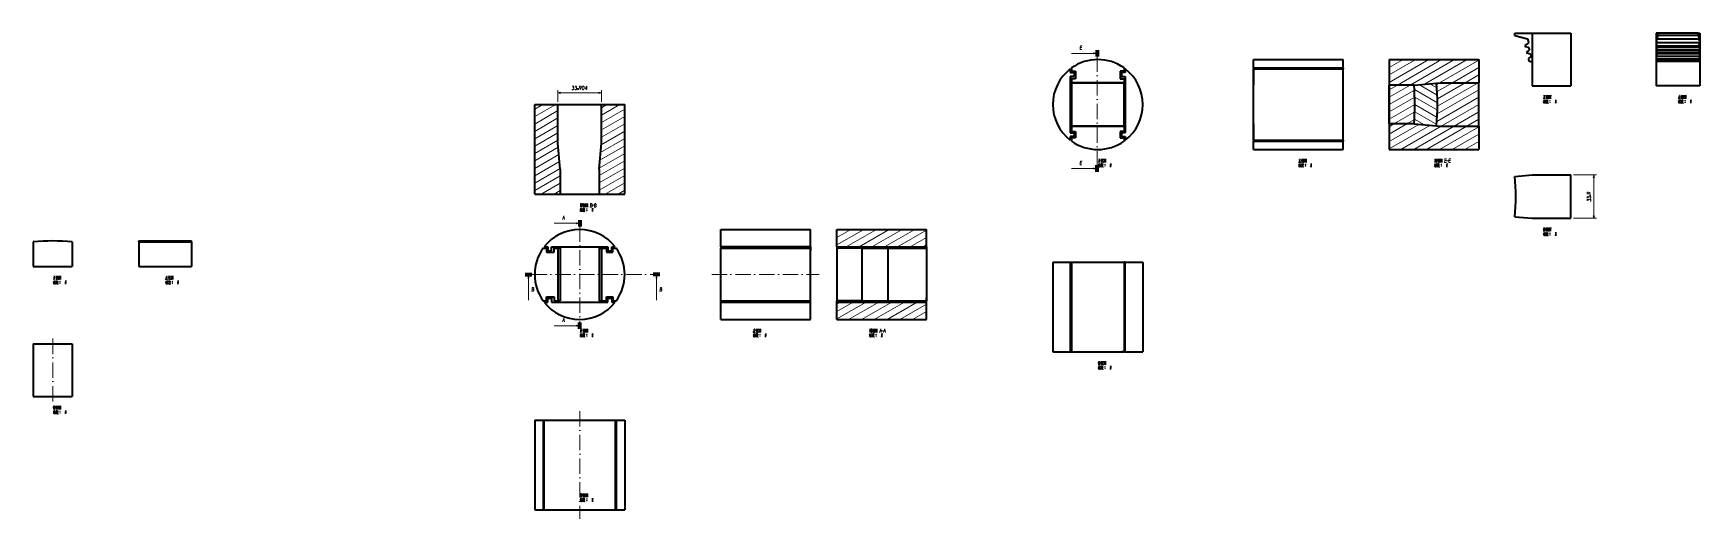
# Model space of a CAD drawing. Extents: x -214 to 8941, y -1198 to 2514.
# Drawn here: x 1011 to 2312, y 1912 to 2291 of the extents above; entities that cross this region are included whole.
import ezdxf

# ---------------------------------------------------------------- set-up
doc = ezdxf.new("R2010")
doc.units = 0
doc.linetypes.add('DASHDOT', pattern=[18.5, 12, -3, 0.5, -3])

msp = doc.modelspace()

# ---------------------------------------------------------------- linework, layer by layer
at = {"color": 7, "lineweight": 35}
for p, q in [((2167.8479, 2291.1929), (2181.3114, 2291.1929)), ((2167.8479, 2290.6929), (2167.8479, 2291.1929)), ((2181.3114, 2291.1929), (2211.5293, 2291.1929)), ((2181.3114, 2291.1929), (2181.3114, 2269.2137)), ((2211.5293, 2291.1929), (2211.5293, 2250.1929)), ((2279.4118, 2291.1929), (2278.2694, 2291.1929)), ((2278.2694, 2291.1929), (2278.2694, 2269.2137)), ((2311.0305, 2291.1929), (2279.4118, 2291.1929)), ((2279.4118, 2290.6929), (2279.4118, 2291.1929)), ((2311.0305, 2291.1929), (2312.173, 2291.1929)), ((2311.0305, 2290.6929), (2311.0305, 2291.1929)), ((2312.173, 2291.1929), (2312.173, 2269.2137)), ((2167.8479, 2289.5697), (2167.8479, 2290.6929)), ((2167.8479, 2289.5697), (2177.5524, 2286.7769)), ((2167.8479, 2289.5697), (2177.5524, 2286.7769)), ((2175.7633, 2280.9801), (2178.3238, 2280.2432)), ((2175.7633, 2280.9801), (2178.3238, 2280.2432)), ((2175.9442, 2281.7406), (2178.3546, 2283.5969)), ((2177.3529, 2276.643), (2179.1774, 2278.048)), ((2177.5524, 2286.7769), (2177.8205, 2286.6998)), ((2177.5524, 2286.7769), (2177.8205, 2286.6998)), ((2177.8205, 2286.6998), (2177.8951, 2286.4299)), ((2177.8205, 2286.6998), (2177.8951, 2286.4299)), ((2177.8951, 2286.4299), (2178.5315, 2284.1271)), ((2177.8951, 2286.4299), (2178.5315, 2284.1271)), ((2178.3238, 2280.2432), (2178.592, 2280.166)), ((2178.3238, 2280.2432), (2178.592, 2280.166)), ((2178.3546, 2283.5969), (2178.6232, 2283.8019)), ((2178.5315, 2284.1271), (2178.6232, 2283.8019)), ((2178.592, 2280.166), (2179.1774, 2278.048)), ((2278.5001, 2280.166), (2278.4505, 2278.048)), ((2311.9918, 2278.048), (2278.4505, 2278.048)), ((2278.6053, 2276.643), (2278.4505, 2278.048)), ((2278.5054, 2284.1271), (2278.4975, 2283.8019)), ((2311.9448, 2283.8019), (2278.4975, 2283.8019)), ((2278.5202, 2283.5969), (2278.4975, 2283.8019)), ((2278.5229, 2280.2432), (2278.5001, 2280.166)), ((2311.9422, 2280.166), (2278.5001, 2280.166)), ((2278.5593, 2286.4299), (2278.5054, 2284.1271)), ((2278.7248, 2281.7406), (2278.5202, 2283.5969)), ((2278.7402, 2280.9801), (2278.5229, 2280.2432)), ((2278.5657, 2286.6998), (2278.5593, 2286.4299)), ((2278.5884, 2286.7769), (2278.5657, 2286.6998)), ((2311.8767, 2286.6998), (2278.5657, 2286.6998)), ((2279.4118, 2289.5697), (2278.5884, 2286.7769)), ((2279.4118, 2289.5697), (2279.4118, 2290.6929)), ((2311.0305, 2289.5697), (2279.4118, 2289.5697)), ((2311.0305, 2289.5697), (2311.0305, 2290.6929)), ((2311.0305, 2289.5697), (2311.854, 2286.7769)), ((2311.7021, 2280.9801), (2311.9194, 2280.2432)), ((2311.7175, 2281.7406), (2311.9221, 2283.5969)), ((2311.837, 2276.643), (2311.9918, 2278.048)), ((2311.854, 2286.7769), (2311.8767, 2286.6998)), ((2311.8767, 2286.6998), (2311.883, 2286.4299)), ((2311.883, 2286.4299), (2311.937, 2284.1271)), ((2311.9194, 2280.2432), (2311.9422, 2280.166)), ((2311.9221, 2283.5969), (2311.9448, 2283.8019)), ((2311.937, 2284.1271), (2311.9448, 2283.8019)), ((2311.9422, 2280.166), (2311.9918, 2278.048)), ((1963.5995, 2264.0959), (1963.5995, 2270.6929)), ((1963.5995, 2270.6929), (2033.5995, 2270.6929)), ((2033.5995, 2264.0959), (2033.5995, 2270.6929)), ((2069.6886, 2270.6893), (2069.6886, 2270.6929)), ((2069.6886, 2270.6929), (2139.6886, 2270.6929)), ((2069.6886, 2270.6893), (2069.6886, 2250.7614)), ((2069.6886, 2270.6893), (2139.6886, 2270.6893)), ((2139.6886, 2270.6893), (2139.6886, 2270.6929)), ((2139.6886, 2270.6893), (2139.6886, 2252.4946)), ((2177.1719, 2275.8823), (2180.0007, 2275.0682)), ((2177.1719, 2275.8823), (2180.0007, 2275.0682)), ((2178.4689, 2270.6579), (2178.5444, 2270.3847)), ((2178.4689, 2270.6579), (2178.5444, 2270.3847)), ((2178.766, 2271.5488), (2180.5859, 2272.9504)), ((2179.9065, 2269.2876), (2181.3114, 2269.2137)), ((2179.9065, 2269.2876), (2181.3114, 2269.2137)), ((2180.0007, 2275.0682), (2180.5859, 2272.9504)), ((2181.3114, 2269.2137), (2181.3114, 2250.1929)), ((2278.3887, 2269.2876), (2278.2694, 2269.2137)), ((2312.173, 2269.2137), (2278.2694, 2269.2137)), ((2278.2694, 2269.2137), (2278.2694, 2250.1929)), ((2278.3806, 2275.0682), (2278.3309, 2272.9504)), ((2312.1114, 2272.9504), (2278.3309, 2272.9504)), ((2278.4855, 2271.5488), (2278.3309, 2272.9504)), ((2278.6207, 2275.8823), (2278.3806, 2275.0682)), ((2312.0618, 2275.0682), (2278.3806, 2275.0682)), ((2278.5106, 2270.6579), (2278.5043, 2270.3847)), ((2311.8216, 2275.8823), (2312.0618, 2275.0682)), ((2311.9317, 2270.6579), (2311.9381, 2270.3847)), ((2311.9569, 2271.5488), (2312.1114, 2272.9504)), ((2312.0537, 2269.2876), (2312.173, 2269.2137)), ((2312.0618, 2275.0682), (2312.1114, 2272.9504)), ((2312.173, 2269.2137), (2312.173, 2250.1929)), ((1820.5149, 2263.3507), (1820.5149, 2260.5429)), ((1820.5149, 2260.5429), (1823.5149, 2260.5429)), ((1820.5149, 2257.5429), (1820.5149, 2213.5429)), ((1823.5149, 2257.5429), (1820.5149, 2257.5429)), ((1821.5149, 2264.0959), (1821.5149, 2261.5429)), ((1821.5149, 2261.5429), (1824.5149, 2261.5429)), ((1824.5149, 2255.5429), (1821.5149, 2255.5429)), ((1821.5149, 2255.5429), (1821.5149, 2252.4946)), ((1821.5149, 2218.5912), (1821.5149, 2252.4947)), ((1821.5149, 2252.4947), (1862.5149, 2252.4947)), ((1821.5149, 2250.7614), (1821.5149, 2252.4946)), ((1862.5149, 2252.4946), (1821.5149, 2252.4946)), ((1823.5149, 2260.5429), (1823.5149, 2257.5429)), ((1824.5149, 2261.5429), (1824.5149, 2255.5429)), ((1862.5149, 2261.5429), (1859.5149, 2261.5429)), ((1859.5149, 2261.5429), (1859.5149, 2255.5429)), ((1859.5149, 2255.5429), (1862.5149, 2255.5429)), ((1863.5149, 2260.5429), (1860.5149, 2260.5429)), ((1860.5149, 2260.5429), (1860.5149, 2257.5429)), ((1860.5149, 2257.5429), (1863.5149, 2257.5429)), ((1862.5149, 2264.0959), (1862.5149, 2261.5429)), ((1862.5149, 2255.5429), (1862.5149, 2252.4946)), ((1862.5149, 2218.5912), (1862.5149, 2252.4947)), ((1863.5149, 2263.3507), (1863.5149, 2260.5429)), ((1863.5149, 2257.5429), (1863.5149, 2213.5429)), ((1963.5995, 2264.0959), (1963.5995, 2261.5429)), ((1963.5995, 2264.0959), (2033.5995, 2264.0959)), ((1963.5995, 2235.5429), (1963.5995, 2263.3507)), ((1963.5995, 2263.3507), (2033.5995, 2263.3507)), ((1963.5995, 2261.5429), (1963.5995, 2255.5429)), ((1963.5995, 2255.5429), (1963.5995, 2250.7614)), ((2033.5995, 2264.0959), (2033.5995, 2263.3507)), ((2033.5995, 2235.5429), (2033.5995, 2263.3507)), ((2069.6886, 2263.3507), (2069.6886, 2260.5429)), ((2069.6886, 2260.5429), (2069.6886, 2257.5429)), ((2069.6886, 2257.5429), (2069.6886, 2213.5429)), ((2089.0441, 2250.7615), (2106.6571, 2252.2559)), ((2089.0445, 2250.7614), (2109.4715, 2252.4946)), ((2106.6571, 2252.2559), (2109.4707, 2252.4947)), ((2106.6571, 2252.2559), (2106.7037, 2252.2599)), ((2109.4707, 2252.4947), (2139.6886, 2252.4947)), ((2109.4715, 2252.4946), (2139.6886, 2252.4946)), ((2139.6886, 2218.5912), (2139.6886, 2252.4947)), ((1821.5149, 2251.3523), (1821.5149, 2219.7336)), ((1963.5995, 2220.3244), (1963.5995, 2250.7615)), ((2089.0441, 2250.7615), (2069.6886, 2250.7615)), ((2069.6886, 2220.3244), (2069.6886, 2250.7615)), ((2089.0445, 2250.7614), (2069.6886, 2250.7614)), ((2181.3114, 2250.1929), (2211.5293, 2250.1929)), ((2312.173, 2250.1929), (2278.2694, 2250.1929)), ((1402.1499, 2235.5429), (1420.3481, 2235.5429)), ((1402.1499, 2165.5429), (1402.1499, 2235.5429)), ((1420.3481, 2205.3259), (1420.3481, 2235.5429)), ((1420.3481, 2235.5429), (1454.2516, 2235.5429)), ((1454.2516, 2205.3259), (1454.2516, 2235.5429)), ((1454.2516, 2235.5429), (1472.4499, 2235.5429)), ((1472.4499, 2165.5429), (1472.4499, 2235.5429)), ((1963.5995, 2207.7351), (1963.5995, 2235.5429)), ((2033.5995, 2207.7351), (2033.5995, 2235.5429)), ((1820.5149, 2213.5429), (1823.5149, 2213.5429)), ((1821.5149, 2220.3244), (1821.5149, 2218.5911)), ((1821.5149, 2218.5912), (1862.5149, 2218.5912)), ((1862.5149, 2218.5911), (1821.5149, 2218.5911)), ((1821.5149, 2218.5911), (1821.5149, 2214.5429)), ((1821.5149, 2214.5429), (1824.5149, 2214.5429)), ((1823.5149, 2213.5429), (1823.5149, 2210.5429)), ((1824.5149, 2214.5429), (1824.5149, 2209.5429)), ((1862.5149, 2218.5912), (1843.4941, 2218.5912)), ((1859.5149, 2214.5429), (1859.5149, 2209.5429)), ((1862.5149, 2214.5429), (1859.5149, 2214.5429)), ((1863.5149, 2213.5429), (1860.5149, 2213.5429)), ((1860.5149, 2213.5429), (1860.5149, 2210.5429)), ((1862.5149, 2218.5911), (1862.5149, 2214.5429)), ((1963.5995, 2220.3244), (1963.5995, 2214.5429)), ((1963.5995, 2214.5429), (1963.5995, 2209.5429)), ((2089.0441, 2220.3244), (2069.6886, 2220.3244)), ((2069.6886, 2220.3244), (2069.6886, 2200.3964)), ((2089.0445, 2220.3244), (2069.6886, 2220.3244)), ((2069.6886, 2213.5429), (2069.6886, 2210.5429)), ((2089.0441, 2220.3244), (2106.6571, 2218.8299)), ((2089.0445, 2220.3244), (2109.4715, 2218.5911)), ((2106.6571, 2218.8299), (2109.4707, 2218.5912)), ((2109.4707, 2218.5912), (2139.6886, 2218.5912)), ((2109.4715, 2218.5911), (2139.6886, 2218.5911)), ((2139.6886, 2218.5911), (2139.6886, 2200.3964)), ((1422.0814, 2184.8989), (1420.3481, 2205.3259)), ((1452.5184, 2184.8989), (1454.2516, 2205.3259)), ((1820.5149, 2210.5429), (1820.5149, 2207.7351)), ((1823.5149, 2210.5429), (1820.5149, 2210.5429)), ((1824.5149, 2209.5429), (1821.5149, 2209.5429)), ((1821.5149, 2209.5429), (1821.5149, 2206.9899)), ((1859.5149, 2209.5429), (1862.5149, 2209.5429)), ((1860.5149, 2210.5429), (1863.5149, 2210.5429)), ((1862.5149, 2209.5429), (1862.5149, 2206.9899)), ((1863.5149, 2210.5429), (1863.5149, 2207.7351)), ((1963.5995, 2209.5429), (1963.5995, 2206.9899)), ((1963.5995, 2207.7351), (2033.5995, 2207.7351)), ((1963.5995, 2200.3929), (1963.5995, 2206.9899)), ((1963.5995, 2206.9899), (2033.5995, 2206.9899)), ((1963.5995, 2200.3929), (2033.5995, 2200.3929)), ((2033.5995, 2207.7351), (2033.5995, 2206.9899)), ((2033.5995, 2200.3929), (2033.5995, 2206.9899)), ((2069.6886, 2210.5429), (2069.6886, 2207.7351)), ((2069.6886, 2200.3964), (2139.6886, 2200.3964)), ((2069.6886, 2200.3929), (2069.6886, 2200.3964)), ((2069.6886, 2200.3929), (2139.6886, 2200.3929)), ((2139.6886, 2200.3929), (2139.6886, 2200.3964)), ((1422.0814, 2184.8989), (1422.0814, 2165.5429)), ((1452.5184, 2184.8989), (1452.5184, 2165.5429)), ((2167.8479, 2179.4038), (2181.3114, 2180.5462)), ((2181.3114, 2180.5462), (2211.5293, 2180.5462)), ((2211.5293, 2146.6427), (2211.5293, 2180.5462)), ((1402.1499, 2165.5429), (1422.0814, 2165.5429)), ((1409.4921, 2165.5429), (1412.2999, 2165.5429)), ((1412.2999, 2165.5429), (1415.2999, 2165.5429)), ((1415.2999, 2165.5429), (1459.2999, 2165.5429)), ((1452.5184, 2165.5429), (1472.4499, 2165.5429)), ((1459.2999, 2165.5429), (1462.2999, 2165.5429)), ((1462.2999, 2165.5429), (1465.1077, 2165.5429)), ((2167.8479, 2147.7851), (2181.3114, 2146.6427)), ((1547.4811, 2124.2011), (1547.4811, 2137.8511)), ((1547.4811, 2137.8511), (1617.4811, 2137.8511)), ((1617.4811, 2124.2011), (1617.4811, 2137.8511)), ((1638.2639, 2124.2011), (1638.2639, 2137.8511)), ((1638.2639, 2137.8511), (1708.2639, 2137.8511)), ((1708.2639, 2124.2011), (1708.2639, 2137.8511)), ((2181.3114, 2146.6427), (2211.5293, 2146.6427)), ((1010.5166, 2128.2418), (1010.5166, 2108.8863)), ((1040.9537, 2128.2418), (1040.9537, 2108.8863)), ((1092.9559, 2128.2418), (1092.9559, 2128.8863)), ((1092.9559, 2128.8863), (1133.9559, 2128.8863)), ((1092.9559, 2128.2418), (1133.9559, 2128.2418)), ((1092.9559, 2128.2418), (1092.9559, 2108.8863)), ((1133.9559, 2128.2418), (1133.9559, 2128.8863)), ((1133.9559, 2128.2418), (1133.9559, 2108.8863)), ((1408.7469, 2123.2011), (1411.2999, 2123.2011)), ((1409.4921, 2124.2011), (1412.2999, 2124.2011)), ((1411.2999, 2123.2011), (1411.2999, 2120.2011)), ((1412.2999, 2124.2011), (1412.2999, 2121.2011)), ((1415.2999, 2121.2011), (1415.2999, 2124.2011)), ((1415.2999, 2124.2011), (1459.2999, 2124.2011)), ((1417.2999, 2120.2011), (1417.2999, 2123.2011)), ((1417.2999, 2123.2011), (1420.3481, 2123.2011)), ((1422.0814, 2123.2011), (1420.3481, 2123.2011)), ((1420.3481, 2123.2011), (1420.3481, 2082.2011)), ((1422.0814, 2123.2011), (1422.0814, 2082.2011)), ((1452.5184, 2123.2011), (1454.2516, 2123.2011)), ((1452.5184, 2123.2011), (1452.5184, 2082.2011)), ((1454.2516, 2123.2011), (1454.2516, 2082.2011)), ((1454.2516, 2123.2011), (1458.2999, 2123.2011)), ((1458.2999, 2123.2011), (1458.2999, 2120.2011)), ((1459.2999, 2124.2011), (1459.2999, 2121.2011)), ((1462.2999, 2121.2011), (1462.2999, 2124.2011)), ((1462.2999, 2124.2011), (1465.1077, 2124.2011)), ((1463.2999, 2123.2011), (1465.8529, 2123.2011)), ((1463.2999, 2120.2011), (1463.2999, 2123.2011)), ((1547.4811, 2124.2011), (1547.4811, 2123.2011)), ((1617.4811, 2124.2011), (1547.4811, 2124.2011)), ((1547.4811, 2123.2011), (1617.4811, 2123.2011)), ((1547.4811, 2082.2011), (1547.4811, 2123.2011)), ((1617.4811, 2124.2011), (1617.4811, 2121.2011)), ((1617.4811, 2082.2011), (1617.4811, 2123.2011)), ((1638.2639, 2124.2011), (1708.2639, 2124.2011)), ((1638.2639, 2124.2011), (1638.2639, 2123.2011)), ((1657.6199, 2123.2011), (1638.2639, 2123.2011)), ((1638.2639, 2123.2011), (1638.2639, 2082.2011)), ((1657.6199, 2123.2011), (1678.0469, 2123.2011)), ((1657.6199, 2123.2011), (1657.6199, 2082.2011)), ((1678.0469, 2123.2011), (1708.2639, 2123.2011)), ((1678.0469, 2123.2011), (1678.0469, 2082.2011)), ((1708.2639, 2124.2011), (1708.2639, 2121.2011)), ((1708.2639, 2123.2011), (1708.2639, 2082.2011)), ((1010.5166, 2108.8863), (1040.9537, 2108.8863)), ((1092.9559, 2108.8863), (1133.9559, 2108.8863)), ((1411.2999, 2120.2011), (1417.2999, 2120.2011)), ((1412.2999, 2121.2011), (1415.2999, 2121.2011)), ((1458.2999, 2120.2011), (1463.2999, 2120.2011)), ((1459.2999, 2121.2011), (1462.2999, 2121.2011)), ((1806.8649, 2112.2577), (1820.5149, 2112.2577)), ((1806.8649, 2112.2577), (1806.8649, 2042.2577)), ((1820.5149, 2112.2577), (1821.5149, 2112.2577)), ((1820.5149, 2112.2577), (1820.5149, 2042.2577)), ((1821.5149, 2112.2577), (1862.5149, 2112.2577)), ((1821.5149, 2112.2577), (1821.5149, 2042.2577)), ((1863.5149, 2112.2577), (1862.5149, 2112.2577)), ((1862.5149, 2112.2577), (1862.5149, 2042.2577)), ((1863.5149, 2112.2577), (1877.165, 2112.2577)), ((1863.5149, 2042.2577), (1863.5149, 2112.2577)), ((1877.165, 2112.2577), (1877.165, 2042.2577)), ((1411.2999, 2082.2011), (1411.2999, 2085.2011)), ((1411.2999, 2085.2011), (1417.2999, 2085.2011)), ((1412.2999, 2084.2011), (1415.2999, 2084.2011)), ((1412.2999, 2081.2011), (1412.2999, 2084.2011)), ((1415.2999, 2084.2011), (1415.2999, 2081.2011)), ((1417.2999, 2085.2011), (1417.2999, 2082.2011)), ((1458.2999, 2082.2011), (1458.2999, 2085.2011)), ((1458.2999, 2085.2011), (1463.2999, 2085.2011)), ((1459.2999, 2084.2011), (1462.2999, 2084.2011)), ((1459.2999, 2081.2011), (1459.2999, 2084.2011)), ((1462.2999, 2084.2011), (1462.2999, 2081.2011)), ((1463.2999, 2085.2011), (1463.2999, 2082.2011)), ((1617.4811, 2081.2011), (1617.4811, 2084.2011)), ((1708.2639, 2081.2011), (1708.2639, 2084.2011)), ((1408.7469, 2082.2011), (1411.2999, 2082.2011)), ((1409.4921, 2081.2011), (1412.2999, 2081.2011)), ((1415.2999, 2081.2011), (1459.2999, 2081.2011)), ((1417.2999, 2082.2011), (1420.3481, 2082.2011)), ((1422.0814, 2082.2011), (1420.3481, 2082.2011)), ((1452.5184, 2082.2011), (1454.2516, 2082.2011)), ((1454.2516, 2082.2011), (1458.2999, 2082.2011)), ((1462.2999, 2081.2011), (1465.1077, 2081.2011)), ((1463.2999, 2082.2011), (1465.8529, 2082.2011)), ((1547.4811, 2082.2011), (1617.4811, 2082.2011)), ((1547.4811, 2081.2011), (1547.4811, 2082.2011)), ((1547.4811, 2067.5511), (1547.4811, 2081.2011)), ((1547.4811, 2081.2011), (1617.4811, 2081.2011)), ((1617.4811, 2067.5511), (1617.4811, 2081.2011)), ((1638.2639, 2081.2011), (1638.2639, 2082.2011)), ((1657.6199, 2082.2011), (1638.2639, 2082.2011)), ((1638.2639, 2067.5511), (1638.2639, 2081.2011)), ((1638.2639, 2081.2011), (1708.2639, 2081.2011)), ((1657.6199, 2082.2011), (1678.0469, 2082.2011)), ((1678.0469, 2082.2011), (1708.2639, 2082.2011)), ((1708.2639, 2067.5511), (1708.2639, 2081.2011)), ((1547.4811, 2067.5511), (1617.4811, 2067.5511)), ((1638.2639, 2067.5511), (1708.2639, 2067.5511)), ((1010.5166, 2048.4593), (1040.9537, 2048.4593)), ((1010.5166, 2048.4593), (1010.5166, 2007.4593)), ((1040.9537, 2048.4593), (1040.9537, 2007.4593)), ((1806.8649, 2042.2577), (1820.5149, 2042.2577)), ((1820.5149, 2042.2577), (1823.5149, 2042.2577)), ((1821.5149, 2042.2577), (1862.5149, 2042.2577)), ((1821.5149, 2042.2577), (1862.5149, 2042.2577)), ((1863.5149, 2042.2577), (1860.5149, 2042.2577)), ((1863.5149, 2042.2577), (1877.165, 2042.2577)), ((1010.5166, 2007.4593), (1040.9537, 2007.4593)), ((1402.1499, 1988.8716), (1408.7469, 1988.8716)), ((1402.1499, 1988.8716), (1402.1499, 1918.8716)), ((1408.7469, 1988.8716), (1409.4921, 1988.8716)), ((1408.7469, 1988.8716), (1408.7469, 1918.8716)), ((1409.4921, 1988.8716), (1437.2999, 1988.8716)), ((1409.4921, 1918.8716), (1409.4921, 1988.8716)), ((1437.2999, 1988.8716), (1465.1077, 1988.8716)), ((1465.1077, 1988.8716), (1465.1077, 1918.8716)), ((1465.1077, 1988.8716), (1465.8529, 1988.8716)), ((1465.8529, 1988.8716), (1472.4499, 1988.8716)), ((1465.8529, 1988.8716), (1465.8529, 1918.8716)), ((1472.4499, 1988.8716), (1472.4499, 1918.8716)), ((1402.1499, 1918.8716), (1408.7469, 1918.8716)), ((1408.7469, 1918.8716), (1411.2999, 1918.8716)), ((1409.4921, 1918.8716), (1437.2999, 1918.8716)), ((1411.2999, 1918.8716), (1417.2999, 1918.8716)), ((1417.2999, 1918.8716), (1420.3481, 1918.8716)), ((1437.2999, 1918.8716), (1465.1077, 1918.8716)), ((1454.2516, 1918.8716), (1458.2999, 1918.8716)), ((1458.2999, 1918.8716), (1463.2999, 1918.8716)), ((1463.2999, 1918.8716), (1465.8529, 1918.8716)), ((1465.8529, 1918.8716), (1472.4499, 1918.8716))]:
    msp.add_line(p, q, dxfattribs=at)
at = {"color": 7, "lineweight": 100}
for p, q in [((1841.5149, 2278.0429), (1841.5149, 2273.0429)), ((1841.5149, 2183.0429), (1841.5149, 2188.0429)), ((1437.2999, 2145.2011), (1437.2999, 2140.2011)), ((1394.7999, 2102.7011), (1399.7999, 2102.7011)), ((1499.7999, 2102.7011), (1494.7999, 2102.7011)), ((1437.2999, 2060.2011), (1437.2999, 2065.2011))]:
    msp.add_line(p, q, dxfattribs=at)
at = {"color": 7, "lineweight": 13}
for p, q in [((2311.7175, 2281.7406), (2278.7248, 2281.7406)), ((2311.7021, 2280.9801), (2278.7402, 2280.9801)), ((2311.6902, 2281.2069), (2278.7522, 2281.2069)), ((1838.6172, 2275.5429), (1821.5149, 2275.5429)), ((2069.6886, 2252.8634), (2100.5639, 2270.6893)), ((2069.6886, 2258.637), (2090.5639, 2270.6893)), ((2069.6886, 2264.4104), (2080.5639, 2270.6893)), ((2069.6886, 2270.1839), (2070.5639, 2270.6893)), ((2076.0477, 2250.7614), (2110.5639, 2270.6893)), ((2086.0477, 2250.7614), (2120.5639, 2270.6893)), ((2097.2543, 2251.458), (2130.5639, 2270.6893)), ((2108.9772, 2252.4527), (2139.6886, 2270.1839)), ((2312.0537, 2269.2876), (2278.3887, 2269.2876)), ((2311.9569, 2271.5488), (2278.4855, 2271.5488)), ((2311.9381, 2270.3847), (2278.5043, 2270.3847)), ((2311.9317, 2270.6579), (2278.5106, 2270.6579)), ((2311.837, 2276.643), (2278.6053, 2276.643)), ((2311.8216, 2275.8823), (2278.6207, 2275.8823)), ((2311.8097, 2276.109), (2278.6327, 2276.109)), ((2106.7449, 2251.1638), (2108.9774, 2252.4528)), ((2107.1075, 2245.5997), (2119.0499, 2252.4947)), ((2107.3155, 2239.9464), (2129.0499, 2252.4947)), ((2107.3587, 2234.1978), (2139.0499, 2252.4947)), ((2119.0498, 2252.4946), (2139.6886, 2264.4104)), ((2129.0498, 2252.4946), (2139.6886, 2258.637)), ((2139.0498, 2252.4946), (2139.6886, 2252.8634)), ((1420.3481, 2237.5429), (1420.3481, 2246.7638)), ((1420.3481, 2244.7638), (1454.2516, 2244.7638)), ((1454.2516, 2237.5429), (1454.2516, 2246.7638)), ((2069.6886, 2241.3164), (2086.0478, 2250.7615)), ((2069.6886, 2247.0899), (2076.0478, 2250.7615)), ((2069.6886, 2235.5429), (2089.3293, 2246.8826)), ((2069.6886, 2229.7694), (2089.5958, 2241.2629)), ((2107.3587, 2236.8881), (2089.3024, 2247.3129)), ((2107.3155, 2231.1395), (2089.5934, 2241.3714)), ((2107.232, 2242.7347), (2092.7803, 2251.0785)), ((2106.9274, 2248.6842), (2101.4989, 2251.8183)), ((2106.9274, 2222.4017), (2139.6886, 2241.3164)), ((2107.232, 2228.3512), (2139.6886, 2247.0899)), ((1402.1499, 2226.0781), (1418.5434, 2235.5429)), ((1402.1499, 2231.8516), (1408.5434, 2235.5429)), ((1402.1499, 2220.3046), (1420.3481, 2230.8113)), ((1454.2516, 2227.2915), (1468.5434, 2235.5429)), ((1454.2516, 2233.065), (1458.5434, 2235.5429)), ((1454.2516, 2221.518), (1472.4499, 2232.0248)), ((1454.2516, 2215.7445), (1472.4499, 2226.2513)), ((2069.6886, 2223.9959), (2089.6886, 2235.5429)), ((2073.3293, 2220.3244), (2089.5921, 2229.7138)), ((2106.7449, 2219.922), (2089.5972, 2229.8222)), ((2107.1075, 2225.4861), (2089.6868, 2235.544)), ((2110.3273, 2218.5912), (2139.6886, 2235.5429)), ((2120.3273, 2218.5912), (2139.6886, 2229.7694)), ((1402.1499, 2214.5311), (1420.3481, 2225.0378)), ((1402.1499, 2208.7576), (1420.3481, 2219.2643)), ((1402.1499, 2202.9841), (1420.3481, 2213.4908)), ((1454.151, 2204.1394), (1472.4499, 2214.7043)), ((1454.2516, 2209.971), (1472.4499, 2220.4778)), ((2069.6886, 2212.4489), (2083.3293, 2220.3244)), ((2069.6886, 2218.2224), (2073.3293, 2220.3244)), ((2069.6886, 2206.6754), (2092.7803, 2220.0074)), ((2069.6886, 2200.9019), (2101.4989, 2219.2676)), ((2078.8131, 2200.3964), (2110.3273, 2218.5911)), ((2083.3293, 2220.3244), (2089.3031, 2223.7733)), ((2088.8131, 2200.3964), (2120.3273, 2218.5911)), ((2097.2545, 2219.6277), (2089.3293, 2224.2034)), ((2098.8131, 2200.3964), (2130.3273, 2218.5911)), ((2108.8131, 2200.3964), (2139.6886, 2218.2224)), ((2130.3273, 2218.5912), (2139.6886, 2223.9959)), ((1402.1499, 2197.2106), (1420.3481, 2207.7173)), ((1402.1499, 2191.4371), (1420.6217, 2202.1018)), ((1453.1207, 2191.9976), (1472.4499, 2203.1573)), ((1453.6358, 2198.0685), (1472.4499, 2208.9308)), ((2118.8131, 2200.3964), (2139.6886, 2212.4489)), ((2128.8131, 2200.3964), (2139.6886, 2206.6754)), ((2138.8131, 2200.3964), (2139.6886, 2200.9019)), ((1402.1499, 2185.6635), (1421.0887, 2196.5979)), ((1402.1499, 2179.89), (1421.5557, 2191.094)), ((1452.5184, 2180.1028), (1472.4499, 2191.6103)), ((1452.6056, 2185.9267), (1472.4499, 2197.3838)), ((1402.1499, 2174.1165), (1422.0227, 2185.5901)), ((1402.1499, 2168.3431), (1422.0814, 2179.8505)), ((1407.2999, 2165.5429), (1422.0814, 2174.077)), ((1452.5184, 2174.3293), (1472.4499, 2185.8367)), ((1452.5184, 2168.5558), (1472.4499, 2180.0633)), ((1457.2999, 2165.5429), (1472.4499, 2174.2898)), ((1838.6172, 2185.5429), (1821.5149, 2185.5429)), ((2213.5293, 2180.5462), (2231.5079, 2180.5462)), ((2229.5079, 2146.6427), (2229.5079, 2180.5462)), ((1417.2999, 2165.5429), (1422.0814, 2168.3035)), ((1467.2999, 2165.5429), (1472.4499, 2168.5163)), ((1434.4021, 2142.7011), (1417.2999, 2142.7011)), ((1638.2639, 2125.7951), (1659.1455, 2137.8511)), ((1638.2639, 2131.5686), (1649.1455, 2137.8511)), ((1638.2639, 2137.3421), (1639.1455, 2137.8511)), ((1645.503, 2124.2011), (1669.1455, 2137.8511)), ((1655.503, 2124.2011), (1679.1455, 2137.8511)), ((1665.503, 2124.2011), (1689.1455, 2137.8511)), ((1675.503, 2124.2011), (1699.1455, 2137.8511)), ((1685.503, 2124.2011), (1708.2639, 2137.3421)), ((2213.5293, 2146.6427), (2231.5079, 2146.6427)), ((1695.503, 2124.2011), (1708.2639, 2131.5686)), ((1705.503, 2124.2011), (1708.2639, 2125.7951)), ((1397.2999, 2099.8033), (1397.2999, 2082.7011)), ((1497.2999, 2099.8033), (1497.2999, 2082.7011)), ((1638.2639, 2068.06), (1661.0248, 2081.2011)), ((1638.2639, 2073.8336), (1651.0248, 2081.2011)), ((1638.2639, 2079.6071), (1641.0248, 2081.2011)), ((1647.3823, 2067.5511), (1671.0248, 2081.2011)), ((1657.3823, 2067.5511), (1681.0248, 2081.2011)), ((1667.3823, 2067.5511), (1691.0248, 2081.2011)), ((1677.3823, 2067.5511), (1701.0248, 2081.2011)), ((1687.3823, 2067.5511), (1708.2639, 2079.6071)), ((1697.3823, 2067.5511), (1708.2639, 2073.8336)), ((1434.4021, 2062.7011), (1417.2999, 2062.7011)), ((1707.3823, 2067.5511), (1708.2639, 2068.06))]:
    msp.add_line(p, q, dxfattribs=at)
at = {"color": 7, "linetype": 'DASHDOT', "lineweight": 13}
for p, q in [((1841.5149, 2273.0429), (1841.5149, 2188.0429)), ((1437.2999, 2140.2011), (1437.2999, 2065.2011)), ((1399.7999, 2102.7011), (1494.7999, 2102.7011)), ((1540.4811, 2102.7011), (1624.4811, 2102.7011)), ((1025.7351, 2052.5593), (1025.7351, 2003.3587)), ((1437.2999, 1995.8717), (1437.2999, 1911.8711))]:
    msp.add_line(p, q, dxfattribs=at)
at = {"color": 7, "lineweight": 13}
for points in [[(1829.5818, 2278.5179), (1828.1817, 2278.5179), (1828.3218, 2280.0929), (1828.4267, 2281.3179), (1829.8268, 2281.3179)], [(1828.3218, 2280.0229), (1829.4418, 2280.0229)], [(1422.28, 2245.2814), (1420.3481, 2244.7638), (1422.28, 2244.2461)], [(1431.3499, 2247.5687), (1431.4199, 2247.3588), (1431.5249, 2247.1837), (1431.7349, 2247.1138), (1432.1549, 2247.1138), (1432.3299, 2247.2188), (1432.5749, 2247.4288), (1432.7849, 2248.3737), (1432.6449, 2248.6188), (1432.3649, 2248.7587), (1432.0849, 2248.6887), (1432.7849, 2249.9137), (1431.5249, 2249.9137)], [(1433.4849, 2247.5687), (1433.5549, 2247.3588), (1433.6599, 2247.1837), (1433.8699, 2247.1138), (1434.2899, 2247.1138), (1434.4649, 2247.2188), (1434.7099, 2247.4288), (1434.9199, 2248.3737), (1434.7799, 2248.6188), (1434.4999, 2248.7587), (1434.2199, 2248.6887), (1434.9199, 2249.9137), (1433.6599, 2249.9137)], [(1436.3199, 2247.6037), (1435.6199, 2247.6037)], [(1435.6899, 2247.8137), (1436.2499, 2247.8137)], [(1435.6899, 2247.3938), (1436.2499, 2247.3938)], [(1438.2799, 2248.5488), (1437.8949, 2248.4087), (1437.4049, 2248.4087), (1437.1249, 2248.6887), (1437.0199, 2249.1438), (1437.1599, 2249.6687), (1437.4399, 2249.9137), (1438.0699, 2249.9137), (1438.4199, 2249.5987), (1438.4899, 2249.0737), (1437.6499, 2247.1138)], [(1442.7249, 2247.1138), (1442.8649, 2248.6887), (1442.9699, 2249.9137), (1441.4999, 2247.8837), (1443.2499, 2247.8837)], [(1452.3198, 2244.2461), (1454.2516, 2244.7638), (1452.3198, 2245.2814)], [(2189.8636, 2240.2179), (2191.8236, 2240.3229)], [(2190.4236, 2239.1679), (2189.9686, 2238.0829)], [(2190.1435, 2242.6329), (2191.6485, 2242.7029)], [(2190.4236, 2241.8279), (2190.4236, 2240.2529)], [(2190.7386, 2238.8529), (2190.6335, 2238.2929)], [(2190.7386, 2238.7129), (2191.7886, 2238.8529)], [(2190.9136, 2242.6329), (2190.9136, 2241.4779), (2190.9136, 2240.2879)], [(2190.9136, 2241.5129), (2191.5436, 2241.5829)], [(2191.1236, 2239.3429), (2191.2986, 2238.9579)], [(2191.8236, 2238.9579), (2191.6836, 2238.5029)], [(2192.7336, 2242.2479), (2192.5586, 2241.7579), (2192.0686, 2241.0229)], [(2192.1036, 2242.0379), (2192.6636, 2242.1079)], [(2192.3835, 2242.9129), (2192.6636, 2242.4929)], [(2192.5586, 2241.7579), (2192.5586, 2239.9729)], [(2192.5586, 2241.5829), (2192.8736, 2241.2679)], [(2192.5936, 2239.4129), (2192.6986, 2238.8529)], [(2192.6636, 2239.9729), (2192.9436, 2240.2529)], [(2192.9436, 2240.2529), (2193.1886, 2240.6029)], [(2193.1535, 2242.8779), (2193.1535, 2241.1979)], [(2193.8186, 2242.7029), (2193.1535, 2242.6329)], [(2193.3636, 2241.2329), (2193.1886, 2240.6029)], [(2193.4686, 2242.2829), (2193.3636, 2241.2329)], [(2193.5035, 2239.4479), (2193.4336, 2238.7129)], [(2193.5035, 2240.2529), (2193.5035, 2241.3379)], [(2193.6435, 2240.1479), (2193.5035, 2240.2529)], [(2194.0636, 2240.1479), (2193.6435, 2240.1479)], [(2193.7486, 2241.1279), (2193.8186, 2242.8079)], [(2194.0636, 2240.7779), (2194.0636, 2240.1479)], [(2194.5886, 2242.9129), (2194.5886, 2241.4429), (2194.5886, 2239.9379)], [(2194.5886, 2242.8779), (2194.5886, 2241.4779), (2194.5886, 2240.0779)], [(2196.0586, 2242.7379), (2194.5886, 2242.5979)], [(2194.5886, 2240.1829), (2195.9536, 2240.2879)], [(2194.6586, 2240.9879), (2195.1485, 2241.4079)], [(2195.3586, 2242.4579), (2194.7986, 2241.6529)], [(2195.1136, 2241.8979), (2195.8136, 2241.1629)], [(2195.1136, 2240.8129), (2195.4636, 2240.4279)], [(2195.1485, 2242.1079), (2195.6036, 2242.1779)], [(2195.1485, 2241.4079), (2195.3586, 2241.6879)], [(2195.2186, 2241.1979), (2195.4636, 2240.9179)], [(2195.3586, 2241.6879), (2195.7086, 2242.3179)], [(2195.8136, 2241.1629), (2195.9886, 2241.1979)], [(2196.0235, 2240.0079), (2196.0235, 2240.1129), (2195.9536, 2240.2879)], [(2196.0235, 2240.1129), (2196.0235, 2241.4779), (2196.0586, 2242.8779)], [(2199.5586, 2239.2729), (2199.4536, 2237.8729), (2199.3486, 2236.4729)], [(2200.1535, 2239.2729), (2200.0486, 2237.8729), (2199.9436, 2236.4729)], [(2295.9211, 2241.0229), (2295.3612, 2240.1479)], [(2295.9562, 2239.1679), (2295.5012, 2238.0829)], [(2295.5712, 2242.0029), (2297.3912, 2242.1429)], [(2295.6761, 2239.9029), (2297.3912, 2240.0079)], [(2296.3762, 2242.0729), (2295.9211, 2241.0229)], [(2296.0611, 2241.0929), (2297.1462, 2241.1979)], [(2296.2712, 2238.8529), (2296.1661, 2238.2929)], [(2296.2712, 2238.7129), (2297.3212, 2238.8529)], [(2296.5862, 2243.0179), (2296.3762, 2242.0729)], [(2296.5862, 2241.1279), (2296.5511, 2239.9379)], [(2296.6562, 2239.3429), (2296.8312, 2238.9579)], [(2297.3562, 2238.9579), (2297.2162, 2238.5029)], [(2298.2662, 2242.2479), (2298.0912, 2241.7579), (2297.6012, 2241.0229)], [(2297.6362, 2242.0379), (2298.1962, 2242.1079)], [(2297.9161, 2242.9129), (2298.1962, 2242.4929)], [(2298.0912, 2241.7579), (2298.0912, 2239.9729)], [(2298.0912, 2241.5829), (2298.4062, 2241.2679)], [(2298.1262, 2239.4129), (2298.2312, 2238.8529)], [(2298.1962, 2239.9729), (2298.4762, 2240.2529)], [(2298.4762, 2240.2529), (2298.7212, 2240.6029)], [(2298.6861, 2242.8779), (2298.6861, 2241.1979)], [(2299.3512, 2242.7029), (2298.6861, 2242.6329)], [(2298.8962, 2241.2329), (2298.7212, 2240.6029)], [(2299.0012, 2242.2829), (2298.8962, 2241.2329)], [(2299.0361, 2239.4479), (2298.9662, 2238.7129)], [(2299.0361, 2240.2529), (2299.0361, 2241.3379)], [(2299.1761, 2240.1479), (2299.0361, 2240.2529)], [(2299.5962, 2240.1479), (2299.1761, 2240.1479)], [(2299.2812, 2241.1279), (2299.3512, 2242.8079)], [(2299.5962, 2240.7779), (2299.5962, 2240.1479)], [(2300.1212, 2242.9129), (2300.1212, 2241.4429), (2300.1212, 2239.9379)], [(2300.1212, 2242.8779), (2300.1212, 2241.4779), (2300.1212, 2240.0779)], [(2301.5912, 2242.7379), (2300.1212, 2242.5979)], [(2300.1212, 2240.1829), (2301.4862, 2240.2879)], [(2300.1911, 2240.9879), (2300.6811, 2241.4079)], [(2300.8912, 2242.4579), (2300.3312, 2241.6529)], [(2300.6462, 2241.8979), (2301.3462, 2241.1629)], [(2300.6462, 2240.8129), (2300.9962, 2240.4279)], [(2300.6811, 2242.1079), (2301.1362, 2242.1779)], [(2300.6811, 2241.4079), (2300.8912, 2241.6879)], [(2300.7512, 2241.1979), (2300.9962, 2240.9179)], [(2300.8912, 2241.6879), (2301.2412, 2242.3179)], [(2301.3462, 2241.1629), (2301.5212, 2241.1979)], [(2301.5561, 2240.0079), (2301.5561, 2240.1129), (2301.4862, 2240.2879)], [(2301.5561, 2240.1129), (2301.5561, 2241.4779), (2301.5912, 2242.8779)], [(2305.0912, 2239.2729), (2304.9862, 2237.8729), (2304.8812, 2236.4729)], [(2305.6861, 2239.2729), (2305.5812, 2237.8729), (2305.4762, 2236.4729)], [(2189.8985, 2236.7179), (2190.5986, 2237.1029)], [(2190.3536, 2238.1529), (2189.9336, 2238.0129)], [(2190.0035, 2237.3829), (2190.5285, 2237.5579)], [(2190.4936, 2238.3979), (2190.0386, 2237.3829)], [(2190.8086, 2237.8729), (2190.4936, 2237.3829)], [(2190.9836, 2238.4329), (2190.8086, 2237.8729)], [(2190.8436, 2237.9429), (2190.8436, 2236.2279)], [(2191.0536, 2238.1529), (2191.7535, 2238.2579)], [(2191.1236, 2237.7329), (2191.1586, 2236.3329)], [(2191.1236, 2237.6279), (2191.6485, 2237.6979)], [(2191.1586, 2237.0679), (2191.5436, 2237.1379)], [(2191.6136, 2236.5779), (2191.1936, 2236.5079)], [(2191.3686, 2238.1879), (2191.2986, 2237.6279)], [(2191.6836, 2237.8029), (2191.6136, 2236.4029)], [(2192.5936, 2238.5729), (2192.4886, 2237.6629), (2192.3835, 2237.2429), (2192.0686, 2236.3679)], [(2192.1036, 2238.5029), (2193.1535, 2238.6429)], [(2192.9086, 2238.0829), (2192.8036, 2237.2429), (2192.6636, 2236.4029), (2192.4536, 2236.6829)], [(2192.5235, 2237.9079), (2192.9086, 2237.9779)], [(2193.2936, 2236.8229), (2192.9086, 2236.2979)], [(2193.2936, 2238.0829), (2193.1186, 2237.5229)], [(2193.2236, 2237.8379), (2193.7836, 2236.4029)], [(2193.4336, 2238.7129), (2193.2936, 2238.0829)], [(2193.5736, 2237.4529), (2193.2936, 2236.8229)], [(2193.3636, 2238.3279), (2194.0636, 2238.4679)], [(2193.7836, 2238.3979), (2193.5736, 2237.4529)], [(2193.7836, 2236.4029), (2194.0986, 2236.4029)], [(2195.1136, 2238.5379), (2195.4986, 2238.5379)], [(2195.1136, 2237.2779), (2195.4986, 2237.2779)], [(2195.1485, 2238.6429), (2195.4636, 2238.6429)], [(2195.1485, 2238.3979), (2195.4636, 2238.3979)], [(2195.1485, 2237.3829), (2195.4636, 2237.3829)], [(2195.1485, 2237.1379), (2195.4636, 2237.1379)], [(2199.5586, 2238.5379), (2199.9436, 2238.5379)], [(2199.5586, 2237.2779), (2199.9436, 2237.2779)], [(2199.5936, 2238.6429), (2199.9086, 2238.6429)], [(2199.5936, 2238.3979), (2199.9086, 2238.3979)], [(2199.5936, 2237.3829), (2199.9086, 2237.3829)], [(2199.5936, 2237.1379), (2199.9086, 2237.1379)], [(2295.4311, 2236.7179), (2296.1312, 2237.1029)], [(2295.8862, 2238.1529), (2295.4662, 2238.0129)], [(2295.5361, 2237.3829), (2296.0611, 2237.5579)], [(2296.0262, 2238.3979), (2295.5712, 2237.3829)], [(2296.3412, 2237.8729), (2296.0262, 2237.3829)], [(2296.5162, 2238.4329), (2296.3412, 2237.8729)], [(2296.3762, 2237.9429), (2296.3762, 2236.2279)], [(2296.5862, 2238.1529), (2297.2861, 2238.2579)], [(2296.6562, 2237.7329), (2296.6911, 2236.3329)], [(2296.6562, 2237.6279), (2297.1811, 2237.6979)], [(2296.6911, 2237.0679), (2297.0762, 2237.1379)], [(2297.1462, 2236.5779), (2296.7262, 2236.5079)], [(2296.9012, 2238.1879), (2296.8312, 2237.6279)], [(2297.2162, 2237.8029), (2297.1462, 2236.4029)], [(2298.1262, 2238.5729), (2298.0212, 2237.6629), (2297.9161, 2237.2429), (2297.6012, 2236.3679)], [(2297.6362, 2238.5029), (2298.6861, 2238.6429)], [(2298.4411, 2238.0829), (2298.3362, 2237.2429), (2298.1962, 2236.4029), (2297.9862, 2236.6829)], [(2298.0561, 2237.9079), (2298.4411, 2237.9779)], [(2298.8262, 2236.8229), (2298.4411, 2236.2979)], [(2298.8262, 2238.0829), (2298.6512, 2237.5229)], [(2298.7562, 2237.8379), (2299.3161, 2236.4029)], [(2298.9662, 2238.7129), (2298.8262, 2238.0829)], [(2299.1062, 2237.4529), (2298.8262, 2236.8229)], [(2298.8962, 2238.3279), (2299.5962, 2238.4679)], [(2299.3161, 2238.3979), (2299.1062, 2237.4529)], [(2299.3161, 2236.4029), (2299.6312, 2236.4029)], [(2300.6462, 2238.5379), (2301.0312, 2238.5379)], [(2300.6462, 2237.2779), (2301.0312, 2237.2779)], [(2300.6811, 2238.6429), (2300.9962, 2238.6429)], [(2300.6811, 2238.3979), (2300.9962, 2238.3979)], [(2300.6811, 2237.3829), (2300.9962, 2237.3829)], [(2300.6811, 2237.1379), (2300.9962, 2237.1379)], [(2305.0912, 2238.5379), (2305.4762, 2238.5379)], [(2305.0912, 2237.2779), (2305.4762, 2237.2779)], [(2305.1262, 2238.6429), (2305.4411, 2238.6429)], [(2305.1262, 2238.3979), (2305.4411, 2238.3979)], [(2305.1262, 2237.3829), (2305.4411, 2237.3829)], [(2305.1262, 2237.1379), (2305.4411, 2237.1379)], [(1829.5818, 2188.5179), (1828.1817, 2188.5179), (1828.3218, 2190.0929), (1828.4267, 2191.3179), (1829.8268, 2191.3179)], [(1828.3218, 2190.0229), (1829.4418, 2190.0229)], [(1842.1899, 2190.4179), (1844.1499, 2190.5229)], [(1842.225, 2186.9179), (1842.9249, 2187.3029)], [(1842.6799, 2188.3529), (1842.2599, 2188.2129)], [(1842.7499, 2189.3679), (1842.295, 2188.2829)], [(1842.3299, 2187.5829), (1842.855, 2187.7579)], [(1842.8199, 2188.5979), (1842.3649, 2187.5829)], [(1842.47, 2192.8329), (1843.975, 2192.9029)], [(1842.7499, 2192.0279), (1842.7499, 2190.4529)], [(1843.1349, 2188.0729), (1842.8199, 2187.5829)], [(1843.0649, 2189.0529), (1842.9599, 2188.4929)], [(1843.0649, 2188.9129), (1844.1149, 2189.0529)], [(1843.3099, 2188.6329), (1843.1349, 2188.0729)], [(1843.17, 2188.1429), (1843.17, 2186.4279)], [(1843.2399, 2192.8329), (1843.2399, 2191.6779), (1843.2399, 2190.4879)], [(1843.2399, 2191.7129), (1843.8699, 2191.7829)], [(1843.3799, 2188.3529), (1844.0799, 2188.4579)], [(1843.4499, 2189.5429), (1843.6249, 2189.1579)], [(1843.4499, 2187.9329), (1843.4849, 2186.5329)], [(1843.4499, 2187.8279), (1843.975, 2187.8979)], [(1843.4849, 2187.2679), (1843.8699, 2187.3379)], [(1843.6949, 2188.3879), (1843.6249, 2187.8279)], [(1844.0099, 2188.0029), (1843.9399, 2186.6029)], [(1844.1499, 2189.1579), (1844.0099, 2188.7029)], [(1845.0599, 2192.4479), (1844.8849, 2191.9579), (1844.3949, 2191.2229)], [(1844.92, 2188.7729), (1844.8149, 2187.8629), (1844.7099, 2187.4429), (1844.3949, 2186.5679)], [(1844.4299, 2192.2379), (1844.9899, 2192.3079)], [(1844.4299, 2188.7029), (1845.48, 2188.8429)], [(1844.7099, 2193.1129), (1844.9899, 2192.6929)], [(1845.2349, 2188.2829), (1845.1299, 2187.4429), (1844.9899, 2186.6029), (1844.78, 2186.8829)], [(1844.85, 2188.1079), (1845.2349, 2188.1779)], [(1844.8849, 2191.9579), (1844.8849, 2190.1729)], [(1844.8849, 2191.7829), (1845.1999, 2191.4679)], [(1844.92, 2189.6129), (1845.0249, 2189.0529)], [(1844.9899, 2190.1729), (1845.2699, 2190.4529)], [(1845.6199, 2187.0229), (1845.2349, 2186.4979)], [(1845.2699, 2190.4529), (1845.5149, 2190.8029)], [(1845.6199, 2188.2829), (1845.4449, 2187.7229)], [(1845.48, 2193.0779), (1845.48, 2191.3979)], [(1846.1449, 2192.9029), (1845.48, 2192.8329)], [(1845.6899, 2191.4329), (1845.5149, 2190.8029)], [(1845.5499, 2188.0379), (1846.1099, 2186.6029)], [(1845.7599, 2188.9129), (1845.6199, 2188.2829)], [(1845.8999, 2187.6529), (1845.6199, 2187.0229)], [(1845.795, 2192.4829), (1845.6899, 2191.4329)], [(1845.6899, 2188.5279), (1846.3899, 2188.6679)], [(1845.8299, 2189.6479), (1845.7599, 2188.9129)], [(1845.8299, 2190.4529), (1845.8299, 2191.5379)], [(1845.97, 2190.3479), (1845.8299, 2190.4529)], [(1846.1099, 2188.5979), (1845.8999, 2187.6529)], [(1846.3899, 2190.3479), (1845.97, 2190.3479)], [(1846.0749, 2191.3279), (1846.1449, 2193.0079)], [(1846.3899, 2190.9779), (1846.3899, 2190.3479)], [(1846.915, 2193.1129), (1846.915, 2191.6429), (1846.915, 2190.1379)], [(1846.915, 2193.0779), (1846.915, 2191.6779), (1846.915, 2190.2779)], [(1848.3849, 2192.9379), (1846.915, 2192.7979)], [(1846.915, 2190.3829), (1848.28, 2190.4879)], [(1846.9849, 2191.1879), (1847.475, 2191.6079)], [(1847.6849, 2192.6579), (1847.1249, 2191.8529)], [(1847.4399, 2192.0979), (1848.1399, 2191.3629)], [(1847.4399, 2191.0129), (1847.79, 2190.6279)], [(1847.4399, 2188.7379), (1847.8249, 2188.7379)], [(1847.4399, 2187.4779), (1847.8249, 2187.4779)], [(1847.475, 2192.3079), (1847.9299, 2192.3779)], [(1847.475, 2191.6079), (1847.6849, 2191.8879)], [(1847.475, 2188.8429), (1847.79, 2188.8429)], [(1847.475, 2188.5979), (1847.79, 2188.5979)], [(1847.475, 2187.5829), (1847.79, 2187.5829)], [(1847.475, 2187.3379), (1847.79, 2187.3379)], [(1847.545, 2191.3979), (1847.79, 2191.1179)], [(1847.6849, 2191.8879), (1848.035, 2192.5179)], [(1848.1399, 2191.3629), (1848.3149, 2191.3979)], [(1848.35, 2190.2079), (1848.35, 2190.3129), (1848.28, 2190.4879)], [(1848.35, 2190.3129), (1848.35, 2191.6779), (1848.3849, 2193.0779)], [(1851.8849, 2189.4729), (1851.78, 2188.0729), (1851.6749, 2186.6729)], [(1851.8849, 2188.7379), (1852.2699, 2188.7379)], [(1851.8849, 2187.4779), (1852.2699, 2187.4779)], [(1851.92, 2188.8429), (1852.2349, 2188.8429)], [(1851.92, 2188.5979), (1852.2349, 2188.5979)], [(1851.92, 2187.5829), (1852.2349, 2187.5829)], [(1851.92, 2187.3379), (1852.2349, 2187.3379)], [(1852.48, 2189.4729), (1852.3749, 2188.0729), (1852.2699, 2186.6729)], [(1999.2994, 2191.2229), (1998.7395, 2190.3479)], [(1998.8094, 2186.9179), (1999.5095, 2187.3029)], [(1999.2645, 2188.3529), (1998.8445, 2188.2129)], [(1999.3345, 2189.3679), (1998.8795, 2188.2829)], [(1998.9144, 2187.5829), (1999.4394, 2187.7579)], [(1998.9494, 2192.2029), (2000.7695, 2192.3429)], [(1999.4045, 2188.5979), (1998.9494, 2187.5829)], [(1999.0544, 2190.1029), (2000.7695, 2190.2079)], [(1999.7545, 2192.2729), (1999.2994, 2191.2229)], [(1999.7195, 2188.0729), (1999.4045, 2187.5829)], [(1999.4394, 2191.2929), (2000.5245, 2191.3979)], [(1999.6495, 2189.0529), (1999.5444, 2188.4929)], [(1999.6495, 2188.9129), (2000.6994, 2189.0529)], [(1999.8945, 2188.6329), (1999.7195, 2188.0729)], [(1999.9645, 2193.2179), (1999.7545, 2192.2729)], [(1999.7545, 2188.1429), (1999.7545, 2186.4279)], [(1999.9645, 2191.3279), (1999.9294, 2190.1379)], [(1999.9645, 2188.3529), (2000.6644, 2188.4579)], [(2000.0345, 2189.5429), (2000.2095, 2189.1579)], [(2000.0345, 2187.9329), (2000.0694, 2186.5329)], [(2000.0345, 2187.8279), (2000.5594, 2187.8979)], [(2000.0694, 2187.2679), (2000.4545, 2187.3379)], [(2000.2795, 2188.3879), (2000.2095, 2187.8279)], [(2000.5945, 2188.0029), (2000.5245, 2186.6029)], [(2000.7345, 2189.1579), (2000.5945, 2188.7029)], [(2001.6445, 2192.4479), (2001.4695, 2191.9579), (2000.9795, 2191.2229)], [(2001.5045, 2188.7729), (2001.3995, 2187.8629), (2001.2944, 2187.4429), (2000.9795, 2186.5679)], [(2001.0145, 2192.2379), (2001.5744, 2192.3079)], [(2001.0145, 2188.7029), (2002.0644, 2188.8429)], [(2001.2944, 2193.1129), (2001.5744, 2192.6929)], [(2001.8194, 2188.2829), (2001.7145, 2187.4429), (2001.5744, 2186.6029), (2001.3645, 2186.8829)], [(2001.4344, 2188.1079), (2001.8194, 2188.1779)], [(2001.4695, 2191.9579), (2001.4695, 2190.1729)], [(2001.4695, 2191.7829), (2001.7845, 2191.4679)], [(2001.5045, 2189.6129), (2001.6095, 2189.0529)], [(2001.5744, 2190.1729), (2001.8545, 2190.4529)], [(2002.2045, 2187.0229), (2001.8194, 2186.4979)], [(2001.8545, 2190.4529), (2002.0995, 2190.8029)], [(2002.2045, 2188.2829), (2002.0295, 2187.7229)], [(2002.0644, 2193.0779), (2002.0644, 2191.3979)], [(2002.7295, 2192.9029), (2002.0644, 2192.8329)], [(2002.2745, 2191.4329), (2002.0995, 2190.8029)], [(2002.1345, 2188.0379), (2002.6944, 2186.6029)], [(2002.3445, 2188.9129), (2002.2045, 2188.2829)], [(2002.4845, 2187.6529), (2002.2045, 2187.0229)], [(2002.3795, 2192.4829), (2002.2745, 2191.4329)], [(2002.2745, 2188.5279), (2002.9745, 2188.6679)], [(2002.4144, 2189.6479), (2002.3445, 2188.9129)], [(2002.4144, 2190.4529), (2002.4144, 2191.5379)], [(2002.5544, 2190.3479), (2002.4144, 2190.4529)], [(2002.6944, 2188.5979), (2002.4845, 2187.6529)], [(2002.9745, 2190.3479), (2002.5544, 2190.3479)], [(2002.6595, 2191.3279), (2002.7295, 2193.0079)], [(2002.9745, 2190.9779), (2002.9745, 2190.3479)], [(2003.4995, 2193.1129), (2003.4995, 2191.6429), (2003.4995, 2190.1379)], [(2003.4995, 2193.0779), (2003.4995, 2191.6779), (2003.4995, 2190.2779)], [(2004.9695, 2192.9379), (2003.4995, 2192.7979)], [(2003.4995, 2190.3829), (2004.8645, 2190.4879)], [(2003.5694, 2191.1879), (2004.0594, 2191.6079)], [(2004.2695, 2192.6579), (2003.7095, 2191.8529)], [(2004.0245, 2192.0979), (2004.7245, 2191.3629)], [(2004.0245, 2191.0129), (2004.3745, 2190.6279)], [(2004.0245, 2188.7379), (2004.4095, 2188.7379)], [(2004.0245, 2187.4779), (2004.4095, 2187.4779)], [(2004.0594, 2192.3079), (2004.5145, 2192.3779)], [(2004.0594, 2191.6079), (2004.2695, 2191.8879)], [(2004.0594, 2188.8429), (2004.3745, 2188.8429)], [(2004.0594, 2188.5979), (2004.3745, 2188.5979)], [(2004.0594, 2187.5829), (2004.3745, 2187.5829)], [(2004.0594, 2187.3379), (2004.3745, 2187.3379)], [(2004.1295, 2191.3979), (2004.3745, 2191.1179)], [(2004.2695, 2191.8879), (2004.6195, 2192.5179)], [(2004.7245, 2191.3629), (2004.8995, 2191.3979)], [(2004.9344, 2190.2079), (2004.9344, 2190.3129), (2004.8645, 2190.4879)], [(2004.9344, 2190.3129), (2004.9344, 2191.6779), (2004.9695, 2193.0779)], [(2008.4695, 2189.4729), (2008.3645, 2188.0729), (2008.2595, 2186.6729)], [(2008.4695, 2188.7379), (2008.8545, 2188.7379)], [(2008.4695, 2187.4779), (2008.8545, 2187.4779)], [(2008.5045, 2188.8429), (2008.8194, 2188.8429)], [(2008.5045, 2188.5979), (2008.8194, 2188.5979)], [(2008.5045, 2187.5829), (2008.8194, 2187.5829)], [(2008.5045, 2187.3379), (2008.8194, 2187.3379)], [(2009.0644, 2189.4729), (2008.9595, 2188.0729), (2008.8545, 2186.6729)], [(2104.8985, 2186.9179), (2105.5986, 2187.3029)], [(2105.3536, 2188.3529), (2104.9336, 2188.2129)], [(2104.9686, 2191.6429), (2106.2286, 2191.8529)], [(2105.4236, 2189.3679), (2104.9686, 2188.2829)], [(2105.0035, 2187.5829), (2105.5285, 2187.7579)], [(2105.4936, 2188.5979), (2105.0386, 2187.5829)], [(2105.1435, 2192.4829), (2106.1236, 2192.6579)], [(2105.3186, 2191.4679), (2105.3186, 2190.2779)], [(2105.3186, 2191.2229), (2105.9136, 2191.3629)], [(2105.9836, 2190.5929), (2105.3186, 2190.4529)], [(2105.4236, 2192.3779), (2105.4936, 2191.8879)], [(2105.8086, 2188.0729), (2105.4936, 2187.5829)], [(2105.5285, 2193.2179), (2105.7036, 2192.6929)], [(2105.7386, 2189.0529), (2105.6335, 2188.4929)], [(2105.8785, 2192.4479), (2105.7386, 2191.8529)], [(2105.7386, 2188.9129), (2106.7886, 2189.0529)], [(2105.9836, 2188.6329), (2105.8086, 2188.0729)], [(2105.8436, 2188.1429), (2105.8436, 2186.4279)], [(2105.9486, 2191.4679), (2105.9136, 2190.5929)], [(2106.0536, 2188.3529), (2106.7535, 2188.4579)], [(2106.1236, 2189.5429), (2106.2986, 2189.1579)], [(2106.1236, 2187.9329), (2106.1586, 2186.5329)], [(2106.1236, 2187.8279), (2106.6485, 2187.8979)], [(2106.1586, 2187.2679), (2106.5436, 2187.3379)], [(2106.2986, 2190.9779), (2106.2986, 2192.4829)], [(2106.3686, 2188.3879), (2106.2986, 2187.8279)], [(2106.6485, 2193.2179), (2106.6485, 2191.8179), (2106.6485, 2190.3829), (2106.6136, 2190.0679), (2106.3336, 2190.4879)], [(2106.6836, 2188.0029), (2106.6136, 2186.6029)], [(2106.8236, 2189.1579), (2106.6836, 2188.7029)], [(2107.7336, 2192.4479), (2107.5586, 2191.9579), (2107.0686, 2191.2229)], [(2107.5936, 2188.7729), (2107.4886, 2187.8629), (2107.3835, 2187.4429), (2107.0686, 2186.5679)], [(2107.1036, 2192.2379), (2107.6636, 2192.3079)], [(2107.1036, 2188.7029), (2108.1535, 2188.8429)], [(2107.3835, 2193.1129), (2107.6636, 2192.6929)], [(2107.9086, 2188.2829), (2107.8036, 2187.4429), (2107.6636, 2186.6029), (2107.4536, 2186.8829)], [(2107.5235, 2188.1079), (2107.9086, 2188.1779)], [(2107.5586, 2191.9579), (2107.5586, 2190.1729)], [(2107.5586, 2191.7829), (2107.8736, 2191.4679)], [(2107.5936, 2189.6129), (2107.6986, 2189.0529)], [(2107.6636, 2190.1729), (2107.9436, 2190.4529)], [(2108.2936, 2187.0229), (2107.9086, 2186.4979)], [(2107.9436, 2190.4529), (2108.1886, 2190.8029)], [(2108.2936, 2188.2829), (2108.1186, 2187.7229)], [(2108.1535, 2193.0779), (2108.1535, 2191.3979)], [(2108.8186, 2192.9029), (2108.1535, 2192.8329)], [(2108.3636, 2191.4329), (2108.1886, 2190.8029)], [(2108.2236, 2188.0379), (2108.7836, 2186.6029)], [(2108.4336, 2188.9129), (2108.2936, 2188.2829)], [(2108.5736, 2187.6529), (2108.2936, 2187.0229)], [(2108.4686, 2192.4829), (2108.3636, 2191.4329)], [(2108.3636, 2188.5279), (2109.0636, 2188.6679)], [(2108.5035, 2189.6479), (2108.4336, 2188.9129)], [(2108.5035, 2190.4529), (2108.5035, 2191.5379)], [(2108.6435, 2190.3479), (2108.5035, 2190.4529)], [(2108.7836, 2188.5979), (2108.5736, 2187.6529)], [(2109.0636, 2190.3479), (2108.6435, 2190.3479)], [(2108.7486, 2191.3279), (2108.8186, 2193.0079)], [(2109.0636, 2190.9779), (2109.0636, 2190.3479)], [(2109.5886, 2193.1129), (2109.5886, 2191.6429), (2109.5886, 2190.1379)], [(2109.5886, 2193.0779), (2109.5886, 2191.6779), (2109.5886, 2190.2779)], [(2111.0586, 2192.9379), (2109.5886, 2192.7979)], [(2109.5886, 2190.3829), (2110.9536, 2190.4879)], [(2109.6586, 2191.1879), (2110.1485, 2191.6079)], [(2110.3586, 2192.6579), (2109.7986, 2191.8529)], [(2110.1136, 2192.0979), (2110.8136, 2191.3629)], [(2110.1136, 2191.0129), (2110.4636, 2190.6279)], [(2110.1136, 2188.7379), (2110.4986, 2188.7379)], [(2110.1136, 2187.4779), (2110.4986, 2187.4779)], [(2110.1485, 2192.3079), (2110.6036, 2192.3779)], [(2110.1485, 2191.6079), (2110.3586, 2191.8879)], [(2110.1485, 2188.8429), (2110.4636, 2188.8429)], [(2110.1485, 2188.5979), (2110.4636, 2188.5979)], [(2110.1485, 2187.5829), (2110.4636, 2187.5829)], [(2110.1485, 2187.3379), (2110.4636, 2187.3379)], [(2110.2186, 2191.3979), (2110.4636, 2191.1179)], [(2110.3586, 2191.8879), (2110.7086, 2192.5179)], [(2110.8136, 2191.3629), (2110.9886, 2191.3979)], [(2111.0235, 2190.2079), (2111.0235, 2190.3129), (2110.9536, 2190.4879)], [(2111.0235, 2190.3129), (2111.0235, 2191.6779), (2111.0586, 2193.0779)], [(2114.2785, 2190.2429), (2112.8785, 2190.2429), (2113.0185, 2191.8179), (2113.1236, 2193.0429), (2114.5235, 2193.0429)], [(2113.0185, 2191.7479), (2114.1385, 2191.7479)], [(2114.5586, 2189.4729), (2114.4536, 2188.0729), (2114.3486, 2186.6729)], [(2114.5235, 2191.6429), (2116.2036, 2191.6429)], [(2114.5586, 2188.7379), (2114.9436, 2188.7379)], [(2114.5586, 2187.4779), (2114.9436, 2187.4779)], [(2114.5936, 2188.8429), (2114.9086, 2188.8429)], [(2114.5936, 2188.5979), (2114.9086, 2188.5979)], [(2114.5936, 2187.5829), (2114.9086, 2187.5829)], [(2114.5936, 2187.3379), (2114.9086, 2187.3379)], [(2115.1535, 2189.4729), (2115.0486, 2188.0729), (2114.9436, 2186.6729)], [(2117.6036, 2190.2429), (2116.2036, 2190.2429), (2116.3436, 2191.8179), (2116.4486, 2193.0429), (2117.8486, 2193.0429)], [(2116.3436, 2191.7479), (2117.4636, 2191.7479)], [(1843.9399, 2186.7779), (1843.5199, 2186.7079)], [(1846.1099, 2186.6029), (1846.4249, 2186.6029)], [(2000.5245, 2186.7779), (2000.1045, 2186.7079)], [(2002.6944, 2186.6029), (2003.0095, 2186.6029)], [(2106.6136, 2186.7779), (2106.1936, 2186.7079)], [(2108.7836, 2186.6029), (2109.0986, 2186.6029)], [(2230.0255, 2178.6144), (2229.5079, 2180.5462), (2228.9902, 2178.6144)], [(2225.7229, 2166.9545), (2225.8629, 2166.5695), (2225.8629, 2166.0795), (2225.5829, 2165.7995), (2225.1279, 2165.6945), (2224.6029, 2165.8345), (2224.3579, 2166.1145), (2224.3579, 2166.7445), (2224.673, 2167.0945), (2225.1979, 2167.1645), (2227.1579, 2166.3245)], [(2226.7029, 2162.1595), (2226.9129, 2162.2295), (2227.0879, 2162.3345), (2227.1579, 2162.5445), (2227.1579, 2162.9645), (2227.0528, 2163.1395), (2226.8429, 2163.3845), (2225.8979, 2163.5945), (2225.6529, 2163.4545), (2225.5129, 2163.1745), (2225.5829, 2162.8945), (2224.3579, 2163.5945), (2224.3579, 2162.3345)], [(2226.7029, 2160.0245), (2226.9129, 2160.0945), (2227.0879, 2160.1995), (2227.1579, 2160.4095), (2227.1579, 2160.8295), (2227.0528, 2161.0045), (2226.8429, 2161.2495), (2225.8979, 2161.4595), (2225.6529, 2161.3195), (2225.5129, 2161.0395), (2225.5829, 2160.7595), (2224.3579, 2161.4595), (2224.3579, 2160.1995)], [(2226.4579, 2164.3645), (2226.4579, 2164.9245)], [(2226.668, 2164.9945), (2226.668, 2164.2945)], [(2226.8779, 2164.3645), (2226.8779, 2164.9245)], [(1423.9667, 2145.6761), (1424.4917, 2147.0761), (1425.0167, 2148.4761), (1425.2267, 2147.0761), (1425.4367, 2145.6761)], [(1437.5099, 2152.0679), (1438.2099, 2152.4529)], [(1437.9649, 2153.5029), (1437.5449, 2153.3629)], [(1437.5799, 2156.7929), (1438.8399, 2157.0029)], [(1438.0349, 2154.5179), (1437.5799, 2153.4329)], [(1437.6149, 2152.7329), (1438.1399, 2152.9079)], [(1438.1049, 2153.7479), (1437.6499, 2152.7329)], [(1437.7549, 2157.6329), (1438.7349, 2157.8079)], [(1437.9299, 2156.6179), (1437.9299, 2155.4279)], [(1437.9299, 2156.3729), (1438.5249, 2156.5129)], [(1438.5949, 2155.7429), (1437.9299, 2155.6029)], [(1438.0349, 2157.5279), (1438.1049, 2157.0379)], [(1438.4199, 2153.2229), (1438.1049, 2152.7329)], [(1438.1399, 2158.3679), (1438.3149, 2157.8429)], [(1438.3499, 2154.2029), (1438.2449, 2153.6429)], [(1438.4899, 2157.5979), (1438.3499, 2157.0029)], [(1438.3499, 2154.0629), (1439.3999, 2154.2029)], [(1438.5949, 2153.7829), (1438.4199, 2153.2229)], [(1438.4549, 2153.2929), (1438.4549, 2151.5779)], [(1438.5599, 2156.6179), (1438.5249, 2155.7429)], [(1438.6649, 2153.5029), (1439.3649, 2153.6079)], [(1438.7349, 2154.6929), (1438.9099, 2154.3079)], [(1438.7349, 2153.0829), (1438.7699, 2151.6829)], [(1438.7349, 2152.9779), (1439.2599, 2153.0479)], [(1438.7699, 2152.4179), (1439.1549, 2152.4879)], [(1439.2249, 2151.9279), (1438.8049, 2151.8579)], [(1438.9099, 2156.1279), (1438.9099, 2157.6329)], [(1438.9799, 2153.5379), (1438.9099, 2152.9779)], [(1439.2599, 2158.3679), (1439.2599, 2156.9679), (1439.2599, 2155.5329), (1439.2249, 2155.2179), (1438.9449, 2155.6379)], [(1439.2949, 2153.1529), (1439.2249, 2151.7529)], [(1439.4349, 2154.3079), (1439.2949, 2153.8529)], [(1440.3449, 2157.5979), (1440.1699, 2157.1079), (1439.6799, 2156.3729)], [(1440.2049, 2153.9229), (1440.0999, 2153.0129), (1439.9949, 2152.5929), (1439.6799, 2151.7179)], [(1439.7149, 2157.3879), (1440.2749, 2157.4579)], [(1439.7149, 2153.8529), (1440.7649, 2153.9929)], [(1439.9949, 2158.2629), (1440.2749, 2157.8429)], [(1440.5199, 2153.4329), (1440.4149, 2152.5929), (1440.2749, 2151.7529), (1440.0649, 2152.0329)], [(1440.1349, 2153.2579), (1440.5199, 2153.3279)], [(1440.1699, 2157.1079), (1440.1699, 2155.3229)], [(1440.1699, 2156.9329), (1440.4849, 2156.6179)], [(1440.2049, 2154.7629), (1440.3099, 2154.2029)], [(1440.2749, 2155.3229), (1440.5549, 2155.6029)], [(1440.9049, 2152.1729), (1440.5199, 2151.6479)], [(1440.5549, 2155.6029), (1440.7999, 2155.9529)], [(1440.9049, 2153.4329), (1440.7299, 2152.8729)], [(1440.7649, 2158.2279), (1440.7649, 2156.5479)], [(1441.4299, 2158.0529), (1440.7649, 2157.9829)], [(1440.9749, 2156.5829), (1440.7999, 2155.9529)], [(1440.8349, 2153.1879), (1441.3949, 2151.7529)], [(1441.0449, 2154.0629), (1440.9049, 2153.4329)], [(1441.1849, 2152.8029), (1440.9049, 2152.1729)], [(1441.0799, 2157.6329), (1440.9749, 2156.5829)], [(1440.9749, 2153.6779), (1441.6749, 2153.8179)], [(1441.1149, 2154.7979), (1441.0449, 2154.0629)], [(1441.1149, 2155.6029), (1441.1149, 2156.6879)], [(1441.2549, 2155.4979), (1441.1149, 2155.6029)], [(1441.3949, 2153.7479), (1441.1849, 2152.8029)], [(1441.6749, 2155.4979), (1441.2549, 2155.4979)], [(1441.3599, 2156.4779), (1441.4299, 2158.1579)], [(1441.3949, 2151.7529), (1441.7099, 2151.7529)], [(1441.6749, 2156.1279), (1441.6749, 2155.4979)], [(1442.1999, 2158.2629), (1442.1999, 2156.7929), (1442.1999, 2155.2879)], [(1442.1999, 2158.2279), (1442.1999, 2156.8279), (1442.1999, 2155.4279)], [(1443.6699, 2158.0879), (1442.1999, 2157.9479)], [(1442.1999, 2155.5329), (1443.5649, 2155.6379)], [(1442.2699, 2156.3379), (1442.7599, 2156.7579)], [(1442.9699, 2157.8079), (1442.4099, 2157.0029)], [(1442.7249, 2157.2479), (1443.4249, 2156.5129)], [(1442.7249, 2156.1629), (1443.0749, 2155.7779)], [(1442.7249, 2153.8879), (1443.1099, 2153.8879)], [(1442.7249, 2152.6279), (1443.1099, 2152.6279)], [(1442.7599, 2157.4579), (1443.2149, 2157.5279)], [(1442.7599, 2156.7579), (1442.9699, 2157.0379)], [(1442.7599, 2153.9929), (1443.0749, 2153.9929)], [(1442.7599, 2153.7479), (1443.0749, 2153.7479)], [(1442.7599, 2152.7329), (1443.0749, 2152.7329)], [(1442.7599, 2152.4879), (1443.0749, 2152.4879)], [(1442.8299, 2156.5479), (1443.0749, 2156.2679)], [(1442.9699, 2157.0379), (1443.3199, 2157.6679)], [(1443.4249, 2156.5129), (1443.5999, 2156.5479)], [(1443.6349, 2155.3579), (1443.6349, 2155.4629), (1443.5649, 2155.6379)], [(1443.6349, 2155.4629), (1443.6349, 2156.8279), (1443.6699, 2158.2279)], [(1445.4899, 2155.3929), (1446.5749, 2155.3929), (1446.8199, 2155.5679), (1446.9249, 2155.7429), (1447.0299, 2156.3729), (1446.8899, 2156.6879), (1446.5399, 2156.8979), (1446.7149, 2157.0379), (1446.9599, 2157.3529), (1446.9599, 2157.7729), (1446.8199, 2158.0879), (1446.6449, 2158.1929), (1445.8749, 2158.1929), (1445.7349, 2156.7929), (1445.5949, 2155.3929)], [(1446.5399, 2156.8979), (1445.7349, 2156.8979)], [(1447.1699, 2154.6229), (1447.0649, 2153.2229), (1446.9599, 2151.8229)], [(1447.0299, 2156.7929), (1448.7099, 2156.7929)], [(1447.1699, 2153.8879), (1447.5549, 2153.8879)], [(1447.1699, 2152.6279), (1447.5549, 2152.6279)], [(1447.2049, 2153.9929), (1447.5199, 2153.9929)], [(1447.2049, 2153.7479), (1447.5199, 2153.7479)], [(1447.2049, 2152.7329), (1447.5199, 2152.7329)], [(1447.2049, 2152.4879), (1447.5199, 2152.4879)], [(1447.7649, 2154.6229), (1447.6599, 2153.2229), (1447.5549, 2151.8229)], [(1448.7099, 2155.3929), (1449.7949, 2155.3929), (1450.0399, 2155.5679), (1450.1449, 2155.7429), (1450.2499, 2156.3729), (1450.1099, 2156.6879), (1449.7599, 2156.8979), (1449.9349, 2157.0379), (1450.1799, 2157.3529), (1450.1799, 2157.7729), (1450.0399, 2158.0879), (1449.8649, 2158.1929), (1449.0949, 2158.1929), (1448.9549, 2156.7929), (1448.8149, 2155.3929)], [(1449.7599, 2156.8979), (1448.9549, 2156.8979)], [(2228.9902, 2148.5746), (2229.5079, 2146.6427), (2230.0255, 2148.5746)], [(1424.4567, 2146.9711), (1425.2267, 2146.9711)], [(2190.4936, 2139.4677), (2189.7936, 2137.8577)], [(2190.4236, 2135.6177), (2189.9686, 2134.5327)], [(2190.4936, 2134.8477), (2190.0386, 2133.8327)], [(2190.2486, 2138.8027), (2190.2486, 2137.5777), (2190.2486, 2136.3177)], [(2190.5285, 2137.0527), (2190.3536, 2136.4227)], [(2190.6335, 2137.6827), (2190.5285, 2137.0527)], [(2190.6686, 2138.9777), (2190.6335, 2137.6827)], [(2190.7386, 2135.3027), (2190.6335, 2134.7427)], [(2190.6686, 2138.7327), (2191.7886, 2138.9077)], [(2190.9486, 2138.1027), (2190.7036, 2137.6477)], [(2190.7386, 2135.1627), (2191.7886, 2135.3027)], [(2190.9836, 2134.8827), (2190.8086, 2134.3227)], [(2191.0536, 2138.6277), (2190.9486, 2138.1027)], [(2190.9486, 2138.1027), (2190.9486, 2136.3527)], [(2191.0536, 2139.4327), (2191.2635, 2138.9427)], [(2191.0536, 2137.9277), (2191.8586, 2138.0677)], [(2191.1236, 2137.6827), (2191.2635, 2137.2627)], [(2191.1236, 2135.7927), (2191.2986, 2135.4077)], [(2191.5085, 2136.3177), (2191.2286, 2136.7727)], [(2191.5085, 2138.7327), (2191.5085, 2137.5427), (2191.5085, 2136.3177)], [(2191.8236, 2135.4077), (2191.6836, 2134.9527)], [(2192.7336, 2138.6977), (2192.5586, 2138.2077), (2192.0686, 2137.4727)], [(2192.5936, 2135.0227), (2192.4886, 2134.1127), (2192.3835, 2133.6927), (2192.0686, 2132.8177)], [(2192.1036, 2138.4877), (2192.6636, 2138.5577)], [(2192.1036, 2134.9527), (2193.1535, 2135.0927)], [(2192.3835, 2139.3627), (2192.6636, 2138.9427)], [(2192.5586, 2138.2077), (2192.5586, 2136.4227)], [(2192.5586, 2138.0327), (2192.8736, 2137.7177)], [(2192.5936, 2135.8627), (2192.6986, 2135.3027)], [(2192.6636, 2136.4227), (2192.9436, 2136.7027)], [(2192.9436, 2136.7027), (2193.1886, 2137.0527)], [(2193.1535, 2139.3277), (2193.1535, 2137.6477)], [(2193.8186, 2139.1527), (2193.1535, 2139.0827)], [(2193.3636, 2137.6827), (2193.1886, 2137.0527)], [(2193.4336, 2135.1627), (2193.2936, 2134.5327)], [(2193.4686, 2138.7327), (2193.3636, 2137.6827)], [(2193.3636, 2134.7777), (2194.0636, 2134.9177)], [(2193.5035, 2135.8977), (2193.4336, 2135.1627)], [(2193.5035, 2136.7027), (2193.5035, 2137.7877)], [(2193.6435, 2136.5977), (2193.5035, 2136.7027)], [(2193.7836, 2134.8477), (2193.5736, 2133.9027)], [(2194.0636, 2136.5977), (2193.6435, 2136.5977)], [(2193.7486, 2137.5777), (2193.8186, 2139.2577)], [(2194.0636, 2137.2277), (2194.0636, 2136.5977)], [(2194.5886, 2139.3627), (2194.5886, 2137.8927), (2194.5886, 2136.3877)], [(2194.5886, 2139.3277), (2194.5886, 2137.9277), (2194.5886, 2136.5277)], [(2196.0586, 2139.1877), (2194.5886, 2139.0477)], [(2194.5886, 2136.6327), (2195.9536, 2136.7377)], [(2194.6586, 2137.4377), (2195.1485, 2137.8577)], [(2195.3586, 2138.9077), (2194.7986, 2138.1027)], [(2195.1136, 2138.3477), (2195.8136, 2137.6127)], [(2195.1136, 2137.2627), (2195.4636, 2136.8777)], [(2195.1136, 2134.9877), (2195.4986, 2134.9877)], [(2195.1485, 2138.5577), (2195.6036, 2138.6277)], [(2195.1485, 2137.8577), (2195.3586, 2138.1377)], [(2195.1485, 2135.0927), (2195.4636, 2135.0927)], [(2195.1485, 2134.8477), (2195.4636, 2134.8477)], [(2195.2186, 2137.6477), (2195.4636, 2137.3677)], [(2195.3586, 2138.1377), (2195.7086, 2138.7677)], [(2195.8136, 2137.6127), (2195.9886, 2137.6477)], [(2196.0235, 2136.4577), (2196.0235, 2136.5627), (2195.9536, 2136.7377)], [(2196.0235, 2136.5627), (2196.0235, 2137.9277), (2196.0586, 2139.3277)], [(2199.5586, 2135.7227), (2199.4536, 2134.3227), (2199.3486, 2132.9227)], [(2199.5586, 2134.9877), (2199.9436, 2134.9877)], [(2199.5936, 2135.0927), (2199.9086, 2135.0927)], [(2199.5936, 2134.8477), (2199.9086, 2134.8477)], [(2200.1535, 2135.7227), (2200.0486, 2134.3227), (2199.9436, 2132.9227)], [(2189.8985, 2133.1677), (2190.5986, 2133.5527)], [(2190.3536, 2134.6027), (2189.9336, 2134.4627)], [(2190.0035, 2133.8327), (2190.5285, 2134.0077)], [(2190.8086, 2134.3227), (2190.4936, 2133.8327)], [(2190.8436, 2134.3927), (2190.8436, 2132.6777)], [(2191.0536, 2134.6027), (2191.7535, 2134.7077)], [(2191.1236, 2134.1827), (2191.1586, 2132.7827)], [(2191.1236, 2134.0777), (2191.6485, 2134.1477)], [(2191.1586, 2133.5177), (2191.5436, 2133.5877)], [(2191.6136, 2133.0277), (2191.1936, 2132.9577)], [(2191.3686, 2134.6377), (2191.2986, 2134.0777)], [(2191.6836, 2134.2527), (2191.6136, 2132.8527)], [(2192.9086, 2134.5327), (2192.8036, 2133.6927), (2192.6636, 2132.8527), (2192.4536, 2133.1327)], [(2192.5235, 2134.3577), (2192.9086, 2134.4277)], [(2193.2936, 2133.2727), (2192.9086, 2132.7477)], [(2193.2936, 2134.5327), (2193.1186, 2133.9727)], [(2193.2236, 2134.2877), (2193.7836, 2132.8527)], [(2193.5736, 2133.9027), (2193.2936, 2133.2727)], [(2193.7836, 2132.8527), (2194.0986, 2132.8527)], [(2195.1136, 2133.7277), (2195.4986, 2133.7277)], [(2195.1485, 2133.8327), (2195.4636, 2133.8327)], [(2195.1485, 2133.5877), (2195.4636, 2133.5877)], [(2199.5586, 2133.7277), (2199.9436, 2133.7277)], [(2199.5936, 2133.8327), (2199.9086, 2133.8327)], [(2199.5936, 2133.5877), (2199.9086, 2133.5877)], [(1025.9101, 2098.9113), (1027.8701, 2099.0163)], [(1025.9451, 2095.4113), (1026.6451, 2095.7963)], [(1026.4001, 2096.8463), (1025.9801, 2096.7063)], [(1026.4701, 2097.8613), (1026.0151, 2096.7763)], [(1026.0501, 2096.0763), (1026.5751, 2096.2513)], [(1026.5401, 2097.0913), (1026.0851, 2096.0763)], [(1026.1901, 2101.3263), (1027.6951, 2101.3963)], [(1026.4701, 2100.5213), (1026.4701, 2098.9463)], [(1026.8551, 2096.5663), (1026.5401, 2096.0763)], [(1026.7851, 2097.5463), (1026.6801, 2096.9863)], [(1026.7851, 2097.4063), (1027.8351, 2097.5463)], [(1027.0301, 2097.1263), (1026.8551, 2096.5663)], [(1026.8901, 2096.6363), (1026.8901, 2094.9213)], [(1026.9601, 2101.3263), (1026.9601, 2100.1713), (1026.9601, 2098.9813)], [(1026.9601, 2100.2063), (1027.5901, 2100.2763)], [(1027.1001, 2096.8463), (1027.8001, 2096.9513)], [(1027.1701, 2098.0363), (1027.3451, 2097.6513)], [(1027.1701, 2096.4263), (1027.2051, 2095.0263)], [(1027.1701, 2096.3213), (1027.6951, 2096.3913)], [(1027.2051, 2095.7613), (1027.5901, 2095.8313)], [(1027.4151, 2096.8813), (1027.3451, 2096.3213)], [(1027.7301, 2096.4963), (1027.6601, 2095.0963)], [(1027.8701, 2097.6513), (1027.7301, 2097.1963)], [(1028.7801, 2100.9413), (1028.6051, 2100.4513), (1028.1151, 2099.7163)], [(1028.6401, 2097.2663), (1028.5351, 2096.3563), (1028.4301, 2095.9363), (1028.1151, 2095.0613)], [(1028.1501, 2100.7313), (1028.7101, 2100.8013)], [(1028.1501, 2097.1963), (1029.2001, 2097.3363)], [(1028.4301, 2101.6063), (1028.7101, 2101.1863)], [(1028.9551, 2096.7763), (1028.8501, 2095.9363), (1028.7101, 2095.0963), (1028.5001, 2095.3763)], [(1028.5701, 2096.6013), (1028.9551, 2096.6713)], [(1028.6051, 2100.4513), (1028.6051, 2098.6663)], [(1028.6051, 2100.2763), (1028.9201, 2099.9613)], [(1028.6401, 2098.1063), (1028.7451, 2097.5463)], [(1028.7101, 2098.6663), (1028.9901, 2098.9463)], [(1028.9901, 2098.9463), (1029.2351, 2099.2963)], [(1029.3401, 2096.7763), (1029.1651, 2096.2163)], [(1029.2001, 2101.5713), (1029.2001, 2099.8913)], [(1029.8651, 2101.3963), (1029.2001, 2101.3263)], [(1029.4101, 2099.9263), (1029.2351, 2099.2963)], [(1029.2701, 2096.5313), (1029.8301, 2095.0963)], [(1029.4801, 2097.4063), (1029.3401, 2096.7763)], [(1029.6201, 2096.1463), (1029.3401, 2095.5163)], [(1029.5151, 2100.9763), (1029.4101, 2099.9263)], [(1029.4101, 2097.0213), (1030.1101, 2097.1613)], [(1029.5501, 2098.1413), (1029.4801, 2097.4063)], [(1029.5501, 2098.9463), (1029.5501, 2100.0313)], [(1029.6901, 2098.8413), (1029.5501, 2098.9463)], [(1029.8301, 2097.0913), (1029.6201, 2096.1463)], [(1030.1101, 2098.8413), (1029.6901, 2098.8413)], [(1029.7951, 2099.8213), (1029.8651, 2101.5013)], [(1030.1101, 2099.4713), (1030.1101, 2098.8413)], [(1030.6351, 2101.6063), (1030.6351, 2100.1363), (1030.6351, 2098.6313)], [(1030.6351, 2101.5713), (1030.6351, 2100.1713), (1030.6351, 2098.7713)], [(1032.1051, 2101.4313), (1030.6351, 2101.2913)], [(1030.6351, 2098.8763), (1032.0001, 2098.9813)], [(1030.7051, 2099.6813), (1031.1951, 2100.1013)], [(1031.4051, 2101.1513), (1030.8451, 2100.3463)], [(1031.1601, 2100.5913), (1031.8601, 2099.8563)], [(1031.1601, 2099.5063), (1031.5101, 2099.1213)], [(1031.1601, 2097.2313), (1031.5451, 2097.2313)], [(1031.1601, 2095.9713), (1031.5451, 2095.9713)], [(1031.1951, 2100.8013), (1031.6501, 2100.8713)], [(1031.1951, 2100.1013), (1031.4051, 2100.3813)], [(1031.1951, 2097.3363), (1031.5101, 2097.3363)], [(1031.1951, 2097.0913), (1031.5101, 2097.0913)], [(1031.1951, 2096.0763), (1031.5101, 2096.0763)], [(1031.1951, 2095.8313), (1031.5101, 2095.8313)], [(1031.2651, 2099.8913), (1031.5101, 2099.6113)], [(1031.4051, 2100.3813), (1031.7551, 2101.0113)], [(1031.8601, 2099.8563), (1032.0351, 2099.8913)], [(1032.0701, 2098.7013), (1032.0701, 2098.8063), (1032.0001, 2098.9813)], [(1032.0701, 2098.8063), (1032.0701, 2100.1713), (1032.1051, 2101.5713)], [(1035.6051, 2097.9663), (1035.5001, 2096.5663), (1035.3951, 2095.1663)], [(1035.6051, 2097.2313), (1035.9901, 2097.2313)], [(1035.6051, 2095.9713), (1035.9901, 2095.9713)], [(1035.6401, 2097.3363), (1035.9551, 2097.3363)], [(1035.6401, 2097.0913), (1035.9551, 2097.0913)], [(1035.6401, 2096.0763), (1035.9551, 2096.0763)], [(1035.6401, 2095.8313), (1035.9551, 2095.8313)], [(1036.2001, 2097.9663), (1036.0951, 2096.5663), (1035.9901, 2095.1663)], [(1114.1559, 2099.7163), (1113.5959, 2098.8413)], [(1113.6659, 2095.4113), (1114.3659, 2095.7963)], [(1114.1209, 2096.8463), (1113.7009, 2096.7063)], [(1114.1909, 2097.8613), (1113.7359, 2096.7763)], [(1113.7709, 2096.0763), (1114.2959, 2096.2513)], [(1113.8059, 2100.6963), (1115.6259, 2100.8363)], [(1114.2609, 2097.0913), (1113.8059, 2096.0763)], [(1113.9109, 2098.5963), (1115.6259, 2098.7013)], [(1114.6109, 2100.7663), (1114.1559, 2099.7163)], [(1114.5759, 2096.5663), (1114.2609, 2096.0763)], [(1114.2959, 2099.7863), (1115.3809, 2099.8913)], [(1114.5059, 2097.5463), (1114.4009, 2096.9863)], [(1114.5059, 2097.4063), (1115.5559, 2097.5463)], [(1114.7509, 2097.1263), (1114.5759, 2096.5663)], [(1114.8209, 2101.7113), (1114.6109, 2100.7663)], [(1114.6109, 2096.6363), (1114.6109, 2094.9213)], [(1114.8209, 2099.8213), (1114.7859, 2098.6313)], [(1114.8209, 2096.8463), (1115.5209, 2096.9513)], [(1114.8909, 2098.0363), (1115.0659, 2097.6513)], [(1114.8909, 2096.4263), (1114.9259, 2095.0263)], [(1114.8909, 2096.3213), (1115.4159, 2096.3913)], [(1114.9259, 2095.7613), (1115.3109, 2095.8313)], [(1115.1359, 2096.8813), (1115.0659, 2096.3213)], [(1115.4509, 2096.4963), (1115.3809, 2095.0963)], [(1115.5909, 2097.6513), (1115.4509, 2097.1963)], [(1116.5009, 2100.9413), (1116.3259, 2100.4513), (1115.8359, 2099.7163)], [(1116.3609, 2097.2663), (1116.2559, 2096.3563), (1116.1509, 2095.9363), (1115.8359, 2095.0613)], [(1115.8709, 2100.7313), (1116.4309, 2100.8013)], [(1115.8709, 2097.1963), (1116.9209, 2097.3363)], [(1116.1509, 2101.6063), (1116.4309, 2101.1863)], [(1116.6759, 2096.7763), (1116.5709, 2095.9363), (1116.4309, 2095.0963), (1116.2209, 2095.3763)], [(1116.2909, 2096.6013), (1116.6759, 2096.6713)], [(1116.3259, 2100.4513), (1116.3259, 2098.6663)], [(1116.3259, 2100.2763), (1116.6409, 2099.9613)], [(1116.3609, 2098.1063), (1116.4659, 2097.5463)], [(1116.4309, 2098.6663), (1116.7109, 2098.9463)], [(1116.7109, 2098.9463), (1116.9559, 2099.2963)], [(1117.0609, 2096.7763), (1116.8859, 2096.2163)], [(1116.9209, 2101.5713), (1116.9209, 2099.8913)], [(1117.5859, 2101.3963), (1116.9209, 2101.3263)], [(1117.1309, 2099.9263), (1116.9559, 2099.2963)], [(1116.9909, 2096.5313), (1117.5509, 2095.0963)], [(1117.2009, 2097.4063), (1117.0609, 2096.7763)], [(1117.3409, 2096.1463), (1117.0609, 2095.5163)], [(1117.2359, 2100.9763), (1117.1309, 2099.9263)], [(1117.1309, 2097.0213), (1117.8309, 2097.1613)], [(1117.2709, 2098.1413), (1117.2009, 2097.4063)], [(1117.2709, 2098.9463), (1117.2709, 2100.0313)], [(1117.4109, 2098.8413), (1117.2709, 2098.9463)], [(1117.5509, 2097.0913), (1117.3409, 2096.1463)], [(1117.8309, 2098.8413), (1117.4109, 2098.8413)], [(1117.5159, 2099.8213), (1117.5859, 2101.5013)], [(1117.8309, 2099.4713), (1117.8309, 2098.8413)], [(1118.3559, 2101.6063), (1118.3559, 2100.1363), (1118.3559, 2098.6313)], [(1118.3559, 2101.5713), (1118.3559, 2100.1713), (1118.3559, 2098.7713)], [(1119.8259, 2101.4313), (1118.3559, 2101.2913)], [(1118.3559, 2098.8763), (1119.7209, 2098.9813)], [(1118.4259, 2099.6813), (1118.9159, 2100.1013)], [(1119.1259, 2101.1513), (1118.5659, 2100.3463)], [(1118.8809, 2100.5913), (1119.5809, 2099.8563)], [(1118.8809, 2099.5063), (1119.2309, 2099.1213)], [(1118.8809, 2097.2313), (1119.2659, 2097.2313)], [(1118.8809, 2095.9713), (1119.2659, 2095.9713)], [(1118.9159, 2100.8013), (1119.3709, 2100.8713)], [(1118.9159, 2100.1013), (1119.1259, 2100.3813)], [(1118.9159, 2097.3363), (1119.2309, 2097.3363)], [(1118.9159, 2097.0913), (1119.2309, 2097.0913)], [(1118.9159, 2096.0763), (1119.2309, 2096.0763)], [(1118.9159, 2095.8313), (1119.2309, 2095.8313)], [(1118.9859, 2099.8913), (1119.2309, 2099.6113)], [(1119.1259, 2100.3813), (1119.4759, 2101.0113)], [(1119.5809, 2099.8563), (1119.7559, 2099.8913)], [(1119.7909, 2098.7013), (1119.7909, 2098.8063), (1119.7209, 2098.9813)], [(1119.7909, 2098.8063), (1119.7909, 2100.1713), (1119.8259, 2101.5713)], [(1123.3259, 2097.9663), (1123.2209, 2096.5663), (1123.1159, 2095.1663)], [(1123.3259, 2097.2313), (1123.7109, 2097.2313)], [(1123.3259, 2095.9713), (1123.7109, 2095.9713)], [(1123.3609, 2097.3363), (1123.6759, 2097.3363)], [(1123.3609, 2097.0913), (1123.6759, 2097.0913)], [(1123.3609, 2096.0763), (1123.6759, 2096.0763)], [(1123.3609, 2095.8313), (1123.6759, 2095.8313)], [(1123.9209, 2097.9663), (1123.8159, 2096.5663), (1123.7109, 2095.1663)], [(1027.6601, 2095.2713), (1027.2401, 2095.2013)], [(1029.3401, 2095.5163), (1028.9551, 2094.9913)], [(1029.8301, 2095.0963), (1030.1451, 2095.0963)], [(1115.3809, 2095.2713), (1114.9609, 2095.2013)], [(1117.0609, 2095.5163), (1116.6759, 2094.9913)], [(1117.5509, 2095.0963), (1117.8659, 2095.0963)], [(1399.9249, 2089.7179), (1401.0099, 2089.7179), (1401.2549, 2089.8929), (1401.3599, 2090.0679), (1401.4649, 2090.6979), (1401.3249, 2091.0129), (1400.9749, 2091.2229), (1401.1499, 2091.3629), (1401.3949, 2091.6779), (1401.3949, 2092.0979), (1401.2549, 2092.4129), (1401.0799, 2092.5179), (1400.3099, 2092.5179), (1400.1699, 2091.1179), (1400.0299, 2089.7179)], [(1400.9749, 2091.2229), (1400.1699, 2091.2229)], [(1499.9249, 2089.7179), (1501.0099, 2089.7179), (1501.2549, 2089.8929), (1501.3599, 2090.0679), (1501.4649, 2090.6979), (1501.3249, 2091.0129), (1500.9749, 2091.2229), (1501.1499, 2091.3629), (1501.3949, 2091.6779), (1501.3949, 2092.0979), (1501.2549, 2092.4129), (1501.0799, 2092.5179), (1500.3099, 2092.5179), (1500.1699, 2091.1179), (1500.0299, 2089.7179)], [(1500.9749, 2091.2229), (1500.1699, 2091.2229)], [(1423.9667, 2065.6761), (1424.4917, 2067.0761), (1425.0167, 2068.4761), (1425.2267, 2067.0761), (1425.4367, 2065.6761)], [(1424.4567, 2066.9711), (1425.2267, 2066.9711)], [(1437.4749, 2057.5761), (1439.4349, 2057.6811)], [(1437.7549, 2059.9911), (1439.2599, 2060.0611)], [(1438.0349, 2059.1861), (1438.0349, 2057.6111)], [(1438.5249, 2059.9911), (1438.5249, 2058.8361), (1438.5249, 2057.6461)], [(1438.5249, 2058.8711), (1439.1549, 2058.9411)], [(1438.7349, 2056.7011), (1438.9099, 2056.3161)], [(1440.3449, 2059.6061), (1440.1699, 2059.1161), (1439.6799, 2058.3811)], [(1439.7149, 2059.3961), (1440.2749, 2059.4661)], [(1439.9949, 2060.2711), (1440.2749, 2059.8511)], [(1440.1699, 2059.1161), (1440.1699, 2057.3311)], [(1440.1699, 2058.9411), (1440.4849, 2058.6261)], [(1440.2049, 2056.7711), (1440.3099, 2056.2111)], [(1440.2749, 2057.3311), (1440.5549, 2057.6111)], [(1440.5549, 2057.6111), (1440.7999, 2057.9611)], [(1440.7649, 2060.2361), (1440.7649, 2058.5561)], [(1441.4299, 2060.0611), (1440.7649, 2059.9911)], [(1440.9749, 2058.5911), (1440.7999, 2057.9611)], [(1441.0799, 2059.6411), (1440.9749, 2058.5911)], [(1441.1149, 2056.8061), (1441.0449, 2056.0711)], [(1441.1149, 2057.6111), (1441.1149, 2058.6961)], [(1441.2549, 2057.5061), (1441.1149, 2057.6111)], [(1441.6749, 2057.5061), (1441.2549, 2057.5061)], [(1441.3599, 2058.4861), (1441.4299, 2060.1661)], [(1441.6749, 2058.1361), (1441.6749, 2057.5061)], [(1442.1999, 2060.2711), (1442.1999, 2058.8011), (1442.1999, 2057.2961)], [(1442.1999, 2060.2361), (1442.1999, 2058.8361), (1442.1999, 2057.4361)], [(1443.6699, 2060.0961), (1442.1999, 2059.9561)], [(1442.1999, 2057.5411), (1443.5649, 2057.6461)], [(1442.2699, 2058.3461), (1442.7599, 2058.7661)], [(1442.9699, 2059.8161), (1442.4099, 2059.0111)], [(1442.7249, 2059.2561), (1443.4249, 2058.5211)], [(1442.7249, 2058.1711), (1443.0749, 2057.7861)], [(1442.7599, 2059.4661), (1443.2149, 2059.5361)], [(1442.7599, 2058.7661), (1442.9699, 2059.0461)], [(1442.8299, 2058.5561), (1443.0749, 2058.2761)], [(1442.9699, 2059.0461), (1443.3199, 2059.6761)], [(1443.4249, 2058.5211), (1443.5999, 2058.5561)], [(1443.6349, 2057.3661), (1443.6349, 2057.4711), (1443.5649, 2057.6461)], [(1443.6349, 2057.4711), (1443.6349, 2058.8361), (1443.6699, 2060.2361)], [(1447.1699, 2056.6311), (1447.0649, 2055.2311), (1446.9599, 2053.8311)], [(1447.7649, 2056.6311), (1447.6599, 2055.2311), (1447.5549, 2053.8311)], [(1573.1811, 2058.3811), (1572.6211, 2057.5061)], [(1572.8311, 2059.3611), (1574.6511, 2059.5011)], [(1572.9361, 2057.2611), (1574.6511, 2057.3661)], [(1573.6362, 2059.4311), (1573.1811, 2058.3811)], [(1573.3212, 2058.4511), (1574.4061, 2058.5561)], [(1573.8461, 2060.3761), (1573.6362, 2059.4311)], [(1573.8461, 2058.4861), (1573.8111, 2057.2961)], [(1573.9161, 2056.7011), (1574.0911, 2056.3161)], [(1575.5261, 2059.6061), (1575.3511, 2059.1161), (1574.8611, 2058.3811)], [(1574.8961, 2059.3961), (1575.4561, 2059.4661)], [(1575.1761, 2060.2711), (1575.4561, 2059.8511)], [(1575.3511, 2059.1161), (1575.3511, 2057.3311)], [(1575.3511, 2058.9411), (1575.6661, 2058.6261)], [(1575.3862, 2056.7711), (1575.4911, 2056.2111)], [(1575.4561, 2057.3311), (1575.7361, 2057.6111)], [(1575.7361, 2057.6111), (1575.9811, 2057.9611)], [(1575.9462, 2060.2361), (1575.9462, 2058.5561)], [(1576.6111, 2060.0611), (1575.9462, 2059.9911)], [(1576.1561, 2058.5911), (1575.9811, 2057.9611)], [(1576.2612, 2059.6411), (1576.1561, 2058.5911)], [(1576.2961, 2056.8061), (1576.2261, 2056.0711)], [(1576.2961, 2057.6111), (1576.2961, 2058.6961)], [(1576.4361, 2057.5061), (1576.2961, 2057.6111)], [(1576.8561, 2057.5061), (1576.4361, 2057.5061)], [(1576.5411, 2058.4861), (1576.6111, 2060.1661)], [(1576.8561, 2058.1361), (1576.8561, 2057.5061)], [(1577.3811, 2060.2711), (1577.3811, 2058.8011), (1577.3811, 2057.2961)], [(1577.3811, 2060.2361), (1577.3811, 2058.8361), (1577.3811, 2057.4361)], [(1578.8511, 2060.0961), (1577.3811, 2059.9561)], [(1577.3811, 2057.5411), (1578.7461, 2057.6461)], [(1577.4511, 2058.3461), (1577.9411, 2058.7661)], [(1578.1511, 2059.8161), (1577.5911, 2059.0111)], [(1577.9061, 2059.2561), (1578.6061, 2058.5211)], [(1577.9061, 2058.1711), (1578.2561, 2057.7861)], [(1577.9411, 2059.4661), (1578.3961, 2059.5361)], [(1577.9411, 2058.7661), (1578.1511, 2059.0461)], [(1578.0112, 2058.5561), (1578.2561, 2058.2761)], [(1578.1511, 2059.0461), (1578.5011, 2059.6761)], [(1578.6061, 2058.5211), (1578.7811, 2058.5561)], [(1578.8161, 2057.3661), (1578.8161, 2057.4711), (1578.7461, 2057.6461)], [(1578.8161, 2057.4711), (1578.8161, 2058.8361), (1578.8511, 2060.2361)], [(1582.3511, 2056.6311), (1582.2461, 2055.2311), (1582.1411, 2053.8311)], [(1582.9462, 2056.6311), (1582.8411, 2055.2311), (1582.7361, 2053.8311)], [(1663.5439, 2058.8011), (1664.8039, 2059.0111)], [(1663.7189, 2059.6411), (1664.6989, 2059.8161)], [(1663.8939, 2058.6261), (1663.8939, 2057.4361)], [(1663.8939, 2058.3811), (1664.4889, 2058.5211)], [(1664.5589, 2057.7511), (1663.8939, 2057.6111)], [(1663.9989, 2059.5361), (1664.0689, 2059.0461)], [(1664.1039, 2060.3761), (1664.2789, 2059.8511)], [(1664.4539, 2059.6061), (1664.3139, 2059.0111)], [(1664.5239, 2058.6261), (1664.4889, 2057.7511)], [(1664.6989, 2056.7011), (1664.8739, 2056.3161)], [(1664.8739, 2058.1361), (1664.8739, 2059.6411)], [(1665.2239, 2060.3761), (1665.2239, 2058.9761), (1665.2239, 2057.5411), (1665.1889, 2057.2261), (1664.9089, 2057.6461)], [(1666.3089, 2059.6061), (1666.1339, 2059.1161), (1665.6439, 2058.3811)], [(1665.6789, 2059.3961), (1666.2389, 2059.4661)], [(1665.9589, 2060.2711), (1666.2389, 2059.8511)], [(1666.1339, 2059.1161), (1666.1339, 2057.3311)], [(1666.1339, 2058.9411), (1666.4489, 2058.6261)], [(1666.1689, 2056.7711), (1666.2739, 2056.2111)], [(1666.2389, 2057.3311), (1666.5189, 2057.6111)], [(1666.5189, 2057.6111), (1666.7639, 2057.9611)], [(1666.7289, 2060.2361), (1666.7289, 2058.5561)], [(1667.3939, 2060.0611), (1666.7289, 2059.9911)], [(1666.9389, 2058.5911), (1666.7639, 2057.9611)], [(1667.0439, 2059.6411), (1666.9389, 2058.5911)], [(1667.0789, 2056.8061), (1667.0089, 2056.0711)], [(1667.0789, 2057.6111), (1667.0789, 2058.6961)], [(1667.2189, 2057.5061), (1667.0789, 2057.6111)], [(1667.6389, 2057.5061), (1667.2189, 2057.5061)], [(1667.3239, 2058.4861), (1667.3939, 2060.1661)], [(1667.6389, 2058.1361), (1667.6389, 2057.5061)], [(1668.1639, 2060.2711), (1668.1639, 2058.8011), (1668.1639, 2057.2961)], [(1668.1639, 2060.2361), (1668.1639, 2058.8361), (1668.1639, 2057.4361)], [(1669.6339, 2060.0961), (1668.1639, 2059.9561)], [(1668.1639, 2057.5411), (1669.5289, 2057.6461)], [(1668.2339, 2058.3461), (1668.7239, 2058.7661)], [(1668.9339, 2059.8161), (1668.3739, 2059.0111)], [(1668.6889, 2059.2561), (1669.3889, 2058.5211)], [(1668.6889, 2058.1711), (1669.0389, 2057.7861)], [(1668.7239, 2059.4661), (1669.1789, 2059.5361)], [(1668.7239, 2058.7661), (1668.9339, 2059.0461)], [(1668.7939, 2058.5561), (1669.0389, 2058.2761)], [(1668.9339, 2059.0461), (1669.2839, 2059.6761)], [(1669.3889, 2058.5211), (1669.5639, 2058.5561)], [(1669.5989, 2057.3661), (1669.5989, 2057.4711), (1669.5289, 2057.6461)], [(1669.5989, 2057.4711), (1669.5989, 2058.8361), (1669.6339, 2060.2361)], [(1671.4539, 2057.4011), (1671.9789, 2058.8011), (1672.5039, 2060.2011), (1672.7139, 2058.8011), (1672.9239, 2057.4011)], [(1671.9439, 2058.6961), (1672.7139, 2058.6961)], [(1672.9239, 2058.8011), (1674.6039, 2058.8011)], [(1673.1339, 2056.6311), (1673.0289, 2055.2311), (1672.9239, 2053.8311)], [(1673.7289, 2056.6311), (1673.6239, 2055.2311), (1673.5189, 2053.8311)], [(1674.6039, 2057.4011), (1675.1289, 2058.8011), (1675.6539, 2060.2011), (1675.8639, 2058.8011), (1676.0739, 2057.4011)], [(1675.0939, 2058.6961), (1675.8639, 2058.6961)], [(1437.5099, 2054.0761), (1438.2099, 2054.4611)], [(1437.9649, 2055.5111), (1437.5449, 2055.3711)], [(1438.0349, 2056.5261), (1437.5799, 2055.4411)], [(1437.6149, 2054.7411), (1438.1399, 2054.9161)], [(1438.1049, 2055.7561), (1437.6499, 2054.7411)], [(1438.4199, 2055.2311), (1438.1049, 2054.7411)], [(1438.3499, 2056.2111), (1438.2449, 2055.6511)], [(1438.3499, 2056.0711), (1439.3999, 2056.2111)], [(1438.5949, 2055.7911), (1438.4199, 2055.2311)], [(1438.4549, 2055.3011), (1438.4549, 2053.5861)], [(1438.6649, 2055.5111), (1439.3649, 2055.6161)], [(1438.7349, 2055.0911), (1438.7699, 2053.6911)], [(1438.7349, 2054.9861), (1439.2599, 2055.0561)], [(1438.7699, 2054.4261), (1439.1549, 2054.4961)], [(1439.2249, 2053.9361), (1438.8049, 2053.8661)], [(1438.9799, 2055.5461), (1438.9099, 2054.9861)], [(1439.2949, 2055.1611), (1439.2249, 2053.7611)], [(1439.4349, 2056.3161), (1439.2949, 2055.8611)], [(1440.2049, 2055.9311), (1440.0999, 2055.0211), (1439.9949, 2054.6011), (1439.6799, 2053.7261)], [(1439.7149, 2055.8611), (1440.7649, 2056.0011)], [(1440.5199, 2055.4411), (1440.4149, 2054.6011), (1440.2749, 2053.7611), (1440.0649, 2054.0411)], [(1440.1349, 2055.2661), (1440.5199, 2055.3361)], [(1440.9049, 2054.1811), (1440.5199, 2053.6561)], [(1440.9049, 2055.4411), (1440.7299, 2054.8811)], [(1440.8349, 2055.1961), (1441.3949, 2053.7611)], [(1441.0449, 2056.0711), (1440.9049, 2055.4411)], [(1441.1849, 2054.8111), (1440.9049, 2054.1811)], [(1440.9749, 2055.6861), (1441.6749, 2055.8261)], [(1441.3949, 2055.7561), (1441.1849, 2054.8111)], [(1441.3949, 2053.7611), (1441.7099, 2053.7611)], [(1442.7249, 2055.8961), (1443.1099, 2055.8961)], [(1442.7249, 2054.6361), (1443.1099, 2054.6361)], [(1442.7599, 2056.0011), (1443.0749, 2056.0011)], [(1442.7599, 2055.7561), (1443.0749, 2055.7561)], [(1442.7599, 2054.7411), (1443.0749, 2054.7411)], [(1442.7599, 2054.4961), (1443.0749, 2054.4961)], [(1447.1699, 2055.8961), (1447.5549, 2055.8961)], [(1447.1699, 2054.6361), (1447.5549, 2054.6361)], [(1447.2049, 2056.0011), (1447.5199, 2056.0011)], [(1447.2049, 2055.7561), (1447.5199, 2055.7561)], [(1447.2049, 2054.7411), (1447.5199, 2054.7411)], [(1447.2049, 2054.4961), (1447.5199, 2054.4961)], [(1572.6911, 2054.0761), (1573.3911, 2054.4611)], [(1573.1461, 2055.5111), (1572.7261, 2055.3711)], [(1573.2161, 2056.5261), (1572.7612, 2055.4411)], [(1572.7961, 2054.7411), (1573.3212, 2054.9161)], [(1573.2861, 2055.7561), (1572.8311, 2054.7411)], [(1573.6011, 2055.2311), (1573.2861, 2054.7411)], [(1573.5311, 2056.2111), (1573.4261, 2055.6511)], [(1573.5311, 2056.0711), (1574.5811, 2056.2111)], [(1573.7761, 2055.7911), (1573.6011, 2055.2311)], [(1573.6362, 2055.3011), (1573.6362, 2053.5861)], [(1573.8461, 2055.5111), (1574.5461, 2055.6161)], [(1573.9161, 2055.0911), (1573.9511, 2053.6911)], [(1573.9161, 2054.9861), (1574.4411, 2055.0561)], [(1573.9511, 2054.4261), (1574.3361, 2054.4961)], [(1574.4061, 2053.9361), (1573.9861, 2053.8661)], [(1574.1611, 2055.5461), (1574.0911, 2054.9861)], [(1574.4761, 2055.1611), (1574.4061, 2053.7611)], [(1574.6161, 2056.3161), (1574.4761, 2055.8611)], [(1575.3862, 2055.9311), (1575.2811, 2055.0211), (1575.1761, 2054.6011), (1574.8611, 2053.7261)], [(1574.8961, 2055.8611), (1575.9462, 2056.0011)], [(1575.7011, 2055.4411), (1575.5961, 2054.6011), (1575.4561, 2053.7611), (1575.2461, 2054.0411)], [(1575.3161, 2055.2661), (1575.7011, 2055.3361)], [(1576.0861, 2054.1811), (1575.7011, 2053.6561)], [(1576.0861, 2055.4411), (1575.9111, 2054.8811)], [(1576.0161, 2055.1961), (1576.5761, 2053.7611)], [(1576.2261, 2056.0711), (1576.0861, 2055.4411)], [(1576.3661, 2054.8111), (1576.0861, 2054.1811)], [(1576.1561, 2055.6861), (1576.8561, 2055.8261)], [(1576.5761, 2055.7561), (1576.3661, 2054.8111)], [(1576.5761, 2053.7611), (1576.8911, 2053.7611)], [(1577.9061, 2055.8961), (1578.2911, 2055.8961)], [(1577.9061, 2054.6361), (1578.2911, 2054.6361)], [(1577.9411, 2056.0011), (1578.2561, 2056.0011)], [(1577.9411, 2055.7561), (1578.2561, 2055.7561)], [(1577.9411, 2054.7411), (1578.2561, 2054.7411)], [(1577.9411, 2054.4961), (1578.2561, 2054.4961)], [(1582.3511, 2055.8961), (1582.7361, 2055.8961)], [(1582.3511, 2054.6361), (1582.7361, 2054.6361)], [(1582.3862, 2056.0011), (1582.7011, 2056.0011)], [(1582.3862, 2055.7561), (1582.7011, 2055.7561)], [(1582.3862, 2054.7411), (1582.7011, 2054.7411)], [(1582.3862, 2054.4961), (1582.7011, 2054.4961)], [(1663.4739, 2054.0761), (1664.1739, 2054.4611)], [(1663.9289, 2055.5111), (1663.5089, 2055.3711)], [(1663.9989, 2056.5261), (1663.5439, 2055.4411)], [(1663.5789, 2054.7411), (1664.1039, 2054.9161)], [(1664.0689, 2055.7561), (1663.6139, 2054.7411)], [(1664.3839, 2055.2311), (1664.0689, 2054.7411)], [(1664.3139, 2056.2111), (1664.2089, 2055.6511)], [(1664.3139, 2056.0711), (1665.3639, 2056.2111)], [(1664.5589, 2055.7911), (1664.3839, 2055.2311)], [(1664.4189, 2055.3011), (1664.4189, 2053.5861)], [(1664.6289, 2055.5111), (1665.3289, 2055.6161)], [(1664.6989, 2055.0911), (1664.7339, 2053.6911)], [(1664.6989, 2054.9861), (1665.2239, 2055.0561)], [(1664.7339, 2054.4261), (1665.1189, 2054.4961)], [(1665.1889, 2053.9361), (1664.7689, 2053.8661)], [(1664.9439, 2055.5461), (1664.8739, 2054.9861)], [(1665.2589, 2055.1611), (1665.1889, 2053.7611)], [(1665.3989, 2056.3161), (1665.2589, 2055.8611)], [(1666.1689, 2055.9311), (1666.0639, 2055.0211), (1665.9589, 2054.6011), (1665.6439, 2053.7261)], [(1665.6789, 2055.8611), (1666.7289, 2056.0011)], [(1666.4839, 2055.4411), (1666.3789, 2054.6011), (1666.2389, 2053.7611), (1666.0289, 2054.0411)], [(1666.0989, 2055.2661), (1666.4839, 2055.3361)], [(1666.8689, 2054.1811), (1666.4839, 2053.6561)], [(1666.8689, 2055.4411), (1666.6939, 2054.8811)], [(1666.7989, 2055.1961), (1667.3589, 2053.7611)], [(1667.0089, 2056.0711), (1666.8689, 2055.4411)], [(1667.1489, 2054.8111), (1666.8689, 2054.1811)], [(1666.9389, 2055.6861), (1667.6389, 2055.8261)], [(1667.3589, 2055.7561), (1667.1489, 2054.8111)], [(1667.3589, 2053.7611), (1667.6739, 2053.7611)], [(1668.6889, 2055.8961), (1669.0739, 2055.8961)], [(1668.6889, 2054.6361), (1669.0739, 2054.6361)], [(1668.7239, 2056.0011), (1669.0389, 2056.0011)], [(1668.7239, 2055.7561), (1669.0389, 2055.7561)], [(1668.7239, 2054.7411), (1669.0389, 2054.7411)], [(1668.7239, 2054.4961), (1669.0389, 2054.4961)], [(1673.1339, 2055.8961), (1673.5189, 2055.8961)], [(1673.1339, 2054.6361), (1673.5189, 2054.6361)], [(1673.1689, 2056.0011), (1673.4839, 2056.0011)], [(1673.1689, 2055.7561), (1673.4839, 2055.7561)], [(1673.1689, 2054.7411), (1673.4839, 2054.7411)], [(1673.1689, 2054.4961), (1673.4839, 2054.4961)], [(1842.8199, 2035.0827), (1842.1199, 2033.4727)], [(1842.7499, 2031.2327), (1842.295, 2030.1477)], [(1842.5749, 2034.4177), (1842.5749, 2033.1927), (1842.5749, 2031.9327)], [(1842.855, 2032.6677), (1842.6799, 2032.0377)], [(1842.9599, 2033.2977), (1842.855, 2032.6677)], [(1842.9949, 2034.5927), (1842.9599, 2033.2977)], [(1843.0649, 2030.9177), (1842.9599, 2030.3577)], [(1842.9949, 2034.3477), (1844.1149, 2034.5227)], [(1843.2749, 2033.7177), (1843.03, 2033.2627)], [(1843.0649, 2030.7777), (1844.1149, 2030.9177)], [(1843.3799, 2034.2427), (1843.2749, 2033.7177)], [(1843.2749, 2033.7177), (1843.2749, 2031.9677)], [(1843.3799, 2035.0477), (1843.59, 2034.5577)], [(1843.3799, 2033.5427), (1844.1849, 2033.6827)], [(1843.4499, 2033.2977), (1843.59, 2032.8777)], [(1843.4499, 2031.4077), (1843.6249, 2031.0227)], [(1843.8349, 2031.9327), (1843.5549, 2032.3877)], [(1843.8349, 2034.3477), (1843.8349, 2033.1577), (1843.8349, 2031.9327)], [(1844.1499, 2031.0227), (1844.0099, 2030.5677)], [(1845.0599, 2034.3127), (1844.8849, 2033.8227), (1844.3949, 2033.0877)], [(1844.92, 2030.6377), (1844.8149, 2029.7277), (1844.7099, 2029.3077), (1844.3949, 2028.4327)], [(1844.4299, 2034.1027), (1844.9899, 2034.1727)], [(1844.4299, 2030.5677), (1845.48, 2030.7077)], [(1844.7099, 2034.9777), (1844.9899, 2034.5577)], [(1844.8849, 2033.8227), (1844.8849, 2032.0377)], [(1844.8849, 2033.6477), (1845.1999, 2033.3327)], [(1844.92, 2031.4777), (1845.0249, 2030.9177)], [(1844.9899, 2032.0377), (1845.2699, 2032.3177)], [(1845.2699, 2032.3177), (1845.5149, 2032.6677)], [(1845.48, 2034.9427), (1845.48, 2033.2627)], [(1846.1449, 2034.7677), (1845.48, 2034.6977)], [(1845.6899, 2033.2977), (1845.5149, 2032.6677)], [(1845.7599, 2030.7777), (1845.6199, 2030.1477)], [(1845.795, 2034.3477), (1845.6899, 2033.2977)], [(1845.8299, 2031.5127), (1845.7599, 2030.7777)], [(1845.8299, 2032.3177), (1845.8299, 2033.4027)], [(1845.97, 2032.2127), (1845.8299, 2032.3177)], [(1846.3899, 2032.2127), (1845.97, 2032.2127)], [(1846.0749, 2033.1927), (1846.1449, 2034.8727)], [(1846.3899, 2032.8427), (1846.3899, 2032.2127)], [(1846.915, 2034.9777), (1846.915, 2033.5077), (1846.915, 2032.0027)], [(1846.915, 2034.9427), (1846.915, 2033.5427), (1846.915, 2032.1427)], [(1848.3849, 2034.8027), (1846.915, 2034.6627)], [(1846.915, 2032.2477), (1848.28, 2032.3527)], [(1846.9849, 2033.0527), (1847.475, 2033.4727)], [(1847.6849, 2034.5227), (1847.1249, 2033.7177)], [(1847.4399, 2033.9627), (1848.1399, 2033.2277)], [(1847.4399, 2032.8777), (1847.79, 2032.4927)], [(1847.4399, 2030.6027), (1847.8249, 2030.6027)], [(1847.475, 2034.1727), (1847.9299, 2034.2427)], [(1847.475, 2033.4727), (1847.6849, 2033.7527)], [(1847.475, 2030.7077), (1847.79, 2030.7077)], [(1847.545, 2033.2627), (1847.79, 2032.9827)], [(1847.6849, 2033.7527), (1848.035, 2034.3827)], [(1848.1399, 2033.2277), (1848.3149, 2033.2627)], [(1848.35, 2032.0727), (1848.35, 2032.1777), (1848.28, 2032.3527)], [(1848.35, 2032.1777), (1848.35, 2033.5427), (1848.3849, 2034.9427)], [(1851.8849, 2031.3377), (1851.78, 2029.9377), (1851.6749, 2028.5377)], [(1851.8849, 2030.6027), (1852.2699, 2030.6027)], [(1851.92, 2030.7077), (1852.2349, 2030.7077)], [(1852.48, 2031.3377), (1852.3749, 2029.9377), (1852.2699, 2028.5377)], [(1842.225, 2028.7827), (1842.9249, 2029.1677)], [(1842.6799, 2030.2177), (1842.2599, 2030.0777)], [(1842.3299, 2029.4477), (1842.855, 2029.6227)], [(1842.8199, 2030.4627), (1842.3649, 2029.4477)], [(1843.1349, 2029.9377), (1842.8199, 2029.4477)], [(1843.3099, 2030.4977), (1843.1349, 2029.9377)], [(1843.17, 2030.0077), (1843.17, 2028.2927)], [(1843.3799, 2030.2177), (1844.0799, 2030.3227)], [(1843.4499, 2029.7977), (1843.4849, 2028.3977)], [(1843.4499, 2029.6927), (1843.975, 2029.7627)], [(1843.4849, 2029.1327), (1843.8699, 2029.2027)], [(1843.9399, 2028.6427), (1843.5199, 2028.5727)], [(1843.6949, 2030.2527), (1843.6249, 2029.6927)], [(1844.0099, 2029.8677), (1843.9399, 2028.4677)], [(1845.2349, 2030.1477), (1845.1299, 2029.3077), (1844.9899, 2028.4677), (1844.78, 2028.7477)], [(1844.85, 2029.9727), (1845.2349, 2030.0427)], [(1845.6199, 2028.8877), (1845.2349, 2028.3627)], [(1845.6199, 2030.1477), (1845.4449, 2029.5877)], [(1845.5499, 2029.9027), (1846.1099, 2028.4677)], [(1845.8999, 2029.5177), (1845.6199, 2028.8877)], [(1845.6899, 2030.3927), (1846.3899, 2030.5327)], [(1846.1099, 2030.4627), (1845.8999, 2029.5177)], [(1846.1099, 2028.4677), (1846.4249, 2028.4677)], [(1847.4399, 2029.3427), (1847.8249, 2029.3427)], [(1847.475, 2030.4627), (1847.79, 2030.4627)], [(1847.475, 2029.4477), (1847.79, 2029.4477)], [(1847.475, 2029.2027), (1847.79, 2029.2027)], [(1851.8849, 2029.3427), (1852.2699, 2029.3427)], [(1851.92, 2030.4627), (1852.2349, 2030.4627)], [(1851.92, 2029.4477), (1852.2349, 2029.4477)], [(1851.92, 2029.2027), (1852.2349, 2029.2027)], [(1026.5401, 2000.2843), (1025.8401, 1998.6743)], [(1025.9451, 1993.9843), (1026.6451, 1994.3693)], [(1026.4001, 1995.4193), (1025.9801, 1995.2793)], [(1026.4701, 1996.4343), (1026.0151, 1995.3493)], [(1026.0501, 1994.6493), (1026.5751, 1994.8243)], [(1026.5401, 1995.6643), (1026.0851, 1994.6493)], [(1026.2951, 1999.6193), (1026.2951, 1998.3943), (1026.2951, 1997.1343)], [(1026.5751, 1997.8693), (1026.4001, 1997.2393)], [(1026.8551, 1995.1393), (1026.5401, 1994.6493)], [(1026.6801, 1998.4993), (1026.5751, 1997.8693)], [(1026.7151, 1999.7943), (1026.6801, 1998.4993)], [(1026.7851, 1996.1193), (1026.6801, 1995.5593)], [(1026.7151, 1999.5493), (1027.8351, 1999.7243)], [(1026.9951, 1998.9193), (1026.7501, 1998.4643)], [(1026.7851, 1995.9793), (1027.8351, 1996.1193)], [(1027.0301, 1995.6993), (1026.8551, 1995.1393)], [(1026.8901, 1995.2093), (1026.8901, 1993.4943)], [(1027.1001, 1999.4443), (1026.9951, 1998.9193)], [(1026.9951, 1998.9193), (1026.9951, 1997.1693)], [(1027.1001, 2000.2493), (1027.3101, 1999.7593)], [(1027.1001, 1998.7443), (1027.9051, 1998.8843)], [(1027.1001, 1995.4193), (1027.8001, 1995.5243)], [(1027.1701, 1998.4993), (1027.3101, 1998.0793)], [(1027.1701, 1996.6093), (1027.3451, 1996.2243)], [(1027.1701, 1994.9993), (1027.2051, 1993.5993)], [(1027.1701, 1994.8943), (1027.6951, 1994.9643)], [(1027.2051, 1994.3343), (1027.5901, 1994.4043)], [(1027.6601, 1993.8443), (1027.2401, 1993.7743)], [(1027.5551, 1997.1343), (1027.2751, 1997.5893)], [(1027.4151, 1995.4543), (1027.3451, 1994.8943)], [(1027.5551, 1999.5493), (1027.5551, 1998.3593), (1027.5551, 1997.1343)], [(1027.7301, 1995.0693), (1027.6601, 1993.6693)], [(1027.8701, 1996.2243), (1027.7301, 1995.7693)], [(1028.7801, 1999.5143), (1028.6051, 1999.0243), (1028.1151, 1998.2893)], [(1028.6401, 1995.8393), (1028.5351, 1994.9293), (1028.4301, 1994.5093), (1028.1151, 1993.6343)], [(1028.1501, 1999.3043), (1028.7101, 1999.3743)], [(1028.1501, 1995.7693), (1029.2001, 1995.9093)], [(1028.4301, 2000.1793), (1028.7101, 1999.7593)], [(1028.9551, 1995.3493), (1028.8501, 1994.5093), (1028.7101, 1993.6693), (1028.5001, 1993.9493)], [(1028.5701, 1995.1743), (1028.9551, 1995.2443)], [(1028.6051, 1999.0243), (1028.6051, 1997.2393)], [(1028.6051, 1998.8493), (1028.9201, 1998.5343)], [(1028.6401, 1996.6793), (1028.7451, 1996.1193)], [(1028.7101, 1997.2393), (1028.9901, 1997.5193)], [(1029.3401, 1994.0893), (1028.9551, 1993.5643)], [(1028.9901, 1997.5193), (1029.2351, 1997.8693)], [(1029.3401, 1995.3493), (1029.1651, 1994.7893)], [(1029.2001, 2000.1443), (1029.2001, 1998.4643)], [(1029.8651, 1999.9693), (1029.2001, 1999.8993)], [(1029.4101, 1998.4993), (1029.2351, 1997.8693)], [(1029.2701, 1995.1043), (1029.8301, 1993.6693)], [(1029.4801, 1995.9793), (1029.3401, 1995.3493)], [(1029.6201, 1994.7193), (1029.3401, 1994.0893)], [(1029.5151, 1999.5493), (1029.4101, 1998.4993)], [(1029.4101, 1995.5943), (1030.1101, 1995.7343)], [(1029.5501, 1996.7143), (1029.4801, 1995.9793)], [(1029.5501, 1997.5193), (1029.5501, 1998.6043)], [(1029.6901, 1997.4143), (1029.5501, 1997.5193)], [(1029.8301, 1995.6643), (1029.6201, 1994.7193)], [(1030.1101, 1997.4143), (1029.6901, 1997.4143)], [(1029.7951, 1998.3943), (1029.8651, 2000.0743)], [(1029.8301, 1993.6693), (1030.1451, 1993.6693)], [(1030.1101, 1998.0443), (1030.1101, 1997.4143)], [(1030.6351, 2000.1793), (1030.6351, 1998.7093), (1030.6351, 1997.2043)], [(1030.6351, 2000.1443), (1030.6351, 1998.7443), (1030.6351, 1997.3443)], [(1032.1051, 2000.0043), (1030.6351, 1999.8643)], [(1030.6351, 1997.4493), (1032.0001, 1997.5543)], [(1030.7051, 1998.2543), (1031.1951, 1998.6743)], [(1031.4051, 1999.7243), (1030.8451, 1998.9193)], [(1031.1601, 1999.1643), (1031.8601, 1998.4293)], [(1031.1601, 1998.0793), (1031.5101, 1997.6943)], [(1031.1601, 1995.8043), (1031.5451, 1995.8043)], [(1031.1601, 1994.5443), (1031.5451, 1994.5443)], [(1031.1951, 1999.3743), (1031.6501, 1999.4443)], [(1031.1951, 1998.6743), (1031.4051, 1998.9543)], [(1031.1951, 1995.9093), (1031.5101, 1995.9093)], [(1031.1951, 1995.6643), (1031.5101, 1995.6643)], [(1031.1951, 1994.6493), (1031.5101, 1994.6493)], [(1031.1951, 1994.4043), (1031.5101, 1994.4043)], [(1031.2651, 1998.4643), (1031.5101, 1998.1843)], [(1031.4051, 1998.9543), (1031.7551, 1999.5843)], [(1031.8601, 1998.4293), (1032.0351, 1998.4643)], [(1032.0701, 1997.2743), (1032.0701, 1997.3793), (1032.0001, 1997.5543)], [(1032.0701, 1997.3793), (1032.0701, 1998.7443), (1032.1051, 2000.1443)], [(1035.6051, 1996.5393), (1035.5001, 1995.1393), (1035.3951, 1993.7393)], [(1035.6051, 1995.8043), (1035.9901, 1995.8043)], [(1035.6051, 1994.5443), (1035.9901, 1994.5443)], [(1035.6401, 1995.9093), (1035.9551, 1995.9093)], [(1035.6401, 1995.6643), (1035.9551, 1995.6643)], [(1035.6401, 1994.6493), (1035.9551, 1994.6493)], [(1035.6401, 1994.4043), (1035.9551, 1994.4043)], [(1036.2001, 1996.5393), (1036.0951, 1995.1393), (1035.9901, 1993.7393)], [(1438.1049, 1931.6966), (1437.4049, 1930.0866)], [(1437.9649, 1926.8316), (1437.5449, 1926.6916)], [(1438.0349, 1927.8466), (1437.5799, 1926.7616)], [(1438.1049, 1927.0766), (1437.6499, 1926.0616)], [(1437.8599, 1931.0316), (1437.8599, 1929.8066), (1437.8599, 1928.5466)], [(1438.1399, 1929.2816), (1437.9649, 1928.6516)], [(1438.4199, 1926.5516), (1438.1049, 1926.0616)], [(1438.2449, 1929.9116), (1438.1399, 1929.2816)], [(1438.2799, 1931.2066), (1438.2449, 1929.9116)], [(1438.3499, 1927.5316), (1438.2449, 1926.9716)], [(1438.2799, 1930.9616), (1439.3999, 1931.1366)], [(1438.5599, 1930.3316), (1438.3149, 1929.8766)], [(1438.3499, 1927.3916), (1439.3999, 1927.5316)], [(1438.5949, 1927.1116), (1438.4199, 1926.5516)], [(1438.4549, 1926.6216), (1438.4549, 1924.9066)], [(1438.6649, 1930.8566), (1438.5599, 1930.3316)], [(1438.5599, 1930.3316), (1438.5599, 1928.5816)], [(1438.6649, 1931.6616), (1438.8749, 1931.1716)], [(1438.6649, 1930.1566), (1439.4699, 1930.2966)], [(1438.6649, 1926.8316), (1439.3649, 1926.9366)], [(1438.7349, 1929.9116), (1438.8749, 1929.4916)], [(1438.7349, 1928.0216), (1438.9099, 1927.6366)], [(1439.1199, 1928.5466), (1438.8399, 1929.0016)], [(1438.9799, 1926.8666), (1438.9099, 1926.3066)], [(1439.1199, 1930.9616), (1439.1199, 1929.7716), (1439.1199, 1928.5466)], [(1439.2949, 1926.4816), (1439.2249, 1925.0816)], [(1439.4349, 1927.6366), (1439.2949, 1927.1816)], [(1440.3449, 1930.9266), (1440.1699, 1930.4366), (1439.6799, 1929.7016)], [(1440.2049, 1927.2516), (1440.0999, 1926.3416), (1439.9949, 1925.9216), (1439.6799, 1925.0466)], [(1439.7149, 1930.7166), (1440.2749, 1930.7866)], [(1439.7149, 1927.1816), (1440.7649, 1927.3216)], [(1439.9949, 1931.5916), (1440.2749, 1931.1716)], [(1440.5199, 1926.7616), (1440.4149, 1925.9216), (1440.2749, 1925.0816), (1440.0649, 1925.3616)], [(1440.1349, 1926.5866), (1440.5199, 1926.6566)], [(1440.1699, 1930.4366), (1440.1699, 1928.6516)], [(1440.1699, 1930.2616), (1440.4849, 1929.9466)], [(1440.2049, 1928.0916), (1440.3099, 1927.5316)], [(1440.2749, 1928.6516), (1440.5549, 1928.9316)], [(1440.5549, 1928.9316), (1440.7999, 1929.2816)], [(1440.9049, 1926.7616), (1440.7299, 1926.2016)], [(1440.7649, 1931.5566), (1440.7649, 1929.8766)], [(1441.4299, 1931.3816), (1440.7649, 1931.3116)], [(1440.9749, 1929.9116), (1440.7999, 1929.2816)], [(1440.8349, 1926.5166), (1441.3949, 1925.0816)], [(1441.0449, 1927.3916), (1440.9049, 1926.7616)], [(1441.0799, 1930.9616), (1440.9749, 1929.9116)], [(1440.9749, 1927.0066), (1441.6749, 1927.1466)], [(1441.1149, 1928.1266), (1441.0449, 1927.3916)], [(1441.1149, 1928.9316), (1441.1149, 1930.0166)], [(1441.2549, 1928.8266), (1441.1149, 1928.9316)], [(1441.3949, 1927.0766), (1441.1849, 1926.1316)], [(1441.6749, 1928.8266), (1441.2549, 1928.8266)], [(1441.3599, 1929.8066), (1441.4299, 1931.4866)], [(1441.6749, 1929.4566), (1441.6749, 1928.8266)], [(1442.1999, 1931.5916), (1442.1999, 1930.1216), (1442.1999, 1928.6166)], [(1442.1999, 1931.5566), (1442.1999, 1930.1566), (1442.1999, 1928.7566)], [(1443.6699, 1931.4166), (1442.1999, 1931.2766)], [(1442.1999, 1928.8616), (1443.5649, 1928.9666)], [(1442.2699, 1929.6666), (1442.7599, 1930.0866)], [(1442.9699, 1931.1366), (1442.4099, 1930.3316)], [(1442.7249, 1930.5766), (1443.4249, 1929.8416)], [(1442.7249, 1929.4916), (1443.0749, 1929.1066)], [(1442.7249, 1927.2166), (1443.1099, 1927.2166)], [(1442.7599, 1930.7866), (1443.2149, 1930.8566)], [(1442.7599, 1930.0866), (1442.9699, 1930.3666)], [(1442.7599, 1927.3216), (1443.0749, 1927.3216)], [(1442.7599, 1927.0766), (1443.0749, 1927.0766)], [(1442.8299, 1929.8766), (1443.0749, 1929.5966)], [(1442.9699, 1930.3666), (1443.3199, 1930.9966)], [(1443.4249, 1929.8416), (1443.5999, 1929.8766)], [(1443.6349, 1928.6866), (1443.6349, 1928.7916), (1443.5649, 1928.9666)], [(1443.6349, 1928.7916), (1443.6349, 1930.1566), (1443.6699, 1931.5566)], [(1447.1699, 1927.9516), (1447.0649, 1926.5516), (1446.9599, 1925.1516)], [(1447.1699, 1927.2166), (1447.5549, 1927.2166)], [(1447.2049, 1927.3216), (1447.5199, 1927.3216)], [(1447.2049, 1927.0766), (1447.5199, 1927.0766)], [(1447.7649, 1927.9516), (1447.6599, 1926.5516), (1447.5549, 1925.1516)], [(1437.5099, 1925.3966), (1438.2099, 1925.7816)], [(1437.6149, 1926.0616), (1438.1399, 1926.2366)], [(1438.7349, 1926.4116), (1438.7699, 1925.0116)], [(1438.7349, 1926.3066), (1439.2599, 1926.3766)], [(1438.7699, 1925.7466), (1439.1549, 1925.8166)], [(1439.2249, 1925.2566), (1438.8049, 1925.1866)], [(1440.9049, 1925.5016), (1440.5199, 1924.9766)], [(1441.1849, 1926.1316), (1440.9049, 1925.5016)], [(1441.3949, 1925.0816), (1441.7099, 1925.0816)], [(1442.7249, 1925.9566), (1443.1099, 1925.9566)], [(1442.7599, 1926.0616), (1443.0749, 1926.0616)], [(1442.7599, 1925.8166), (1443.0749, 1925.8166)], [(1447.1699, 1925.9566), (1447.5549, 1925.9566)], [(1447.2049, 1926.0616), (1447.5199, 1926.0616)], [(1447.2049, 1925.8166), (1447.5199, 1925.8166)]]:
    msp.add_lwpolyline(points, dxfattribs=at)
for points in [[(1435.8299, 2247.2537), (1436.1099, 2247.2537), (1436.3199, 2247.4638), (1436.3199, 2247.7438), (1436.1099, 2247.9538), (1435.8299, 2247.9538), (1435.6199, 2247.7438), (1435.6199, 2247.4638)], [(1440.2049, 2247.1138), (1440.5199, 2247.4987), (1440.6949, 2247.9888), (1440.7999, 2249.3888), (1440.6599, 2249.7388), (1440.3799, 2249.9137), (1439.8549, 2249.9137), (1439.5399, 2249.6687), (1439.3299, 2249.2138), (1439.1899, 2248.0238), (1439.2949, 2247.4987), (1439.6099, 2247.1138)], [(2195.2186, 2238.3279), (2195.3935, 2238.3279), (2195.4986, 2238.4329), (2195.4986, 2238.6079), (2195.3935, 2238.7129), (2195.2186, 2238.7129), (2195.1136, 2238.6079), (2195.1136, 2238.4329)], [(2195.2186, 2237.0679), (2195.3935, 2237.0679), (2195.4986, 2237.1729), (2195.4986, 2237.3479), (2195.3935, 2237.4529), (2195.2186, 2237.4529), (2195.1136, 2237.3479), (2195.1136, 2237.1729)], [(2199.6636, 2238.3279), (2199.8386, 2238.3279), (2199.9436, 2238.4329), (2199.9436, 2238.6079), (2199.8386, 2238.7129), (2199.6636, 2238.7129), (2199.5586, 2238.6079), (2199.5586, 2238.4329)], [(2199.6636, 2237.0679), (2199.8386, 2237.0679), (2199.9436, 2237.1729), (2199.9436, 2237.3479), (2199.8386, 2237.4529), (2199.6636, 2237.4529), (2199.5586, 2237.3479), (2199.5586, 2237.1729)], [(2300.7512, 2238.3279), (2300.9261, 2238.3279), (2301.0312, 2238.4329), (2301.0312, 2238.6079), (2300.9261, 2238.7129), (2300.7512, 2238.7129), (2300.6462, 2238.6079), (2300.6462, 2238.4329)], [(2300.7512, 2237.0679), (2300.9261, 2237.0679), (2301.0312, 2237.1729), (2301.0312, 2237.3479), (2300.9261, 2237.4529), (2300.7512, 2237.4529), (2300.6462, 2237.3479), (2300.6462, 2237.1729)], [(2305.1962, 2238.3279), (2305.3712, 2238.3279), (2305.4762, 2238.4329), (2305.4762, 2238.6079), (2305.3712, 2238.7129), (2305.1962, 2238.7129), (2305.0912, 2238.6079), (2305.0912, 2238.4329)], [(2305.1962, 2237.0679), (2305.3712, 2237.0679), (2305.4762, 2237.1729), (2305.4762, 2237.3479), (2305.3712, 2237.4529), (2305.1962, 2237.4529), (2305.0912, 2237.3479), (2305.0912, 2237.1729)], [(1847.545, 2188.5279), (1847.72, 2188.5279), (1847.8249, 2188.6329), (1847.8249, 2188.8079), (1847.72, 2188.9129), (1847.545, 2188.9129), (1847.4399, 2188.8079), (1847.4399, 2188.6329)], [(1847.545, 2187.2679), (1847.72, 2187.2679), (1847.8249, 2187.3729), (1847.8249, 2187.5479), (1847.72, 2187.6529), (1847.545, 2187.6529), (1847.4399, 2187.5479), (1847.4399, 2187.3729)], [(1851.9899, 2188.5279), (1852.165, 2188.5279), (1852.2699, 2188.6329), (1852.2699, 2188.8079), (1852.165, 2188.9129), (1851.9899, 2188.9129), (1851.8849, 2188.8079), (1851.8849, 2188.6329)], [(1851.9899, 2187.2679), (1852.165, 2187.2679), (1852.2699, 2187.3729), (1852.2699, 2187.5479), (1852.165, 2187.6529), (1851.9899, 2187.6529), (1851.8849, 2187.5479), (1851.8849, 2187.3729)], [(2004.1295, 2188.5279), (2004.3044, 2188.5279), (2004.4095, 2188.6329), (2004.4095, 2188.8079), (2004.3044, 2188.9129), (2004.1295, 2188.9129), (2004.0245, 2188.8079), (2004.0245, 2188.6329)], [(2004.1295, 2187.2679), (2004.3044, 2187.2679), (2004.4095, 2187.3729), (2004.4095, 2187.5479), (2004.3044, 2187.6529), (2004.1295, 2187.6529), (2004.0245, 2187.5479), (2004.0245, 2187.3729)], [(2008.5744, 2188.5279), (2008.7495, 2188.5279), (2008.8545, 2188.6329), (2008.8545, 2188.8079), (2008.7495, 2188.9129), (2008.5744, 2188.9129), (2008.4695, 2188.8079), (2008.4695, 2188.6329)], [(2008.5744, 2187.2679), (2008.7495, 2187.2679), (2008.8545, 2187.3729), (2008.8545, 2187.5479), (2008.7495, 2187.6529), (2008.5744, 2187.6529), (2008.4695, 2187.5479), (2008.4695, 2187.3729)], [(2110.2186, 2188.5279), (2110.3935, 2188.5279), (2110.4986, 2188.6329), (2110.4986, 2188.8079), (2110.3935, 2188.9129), (2110.2186, 2188.9129), (2110.1136, 2188.8079), (2110.1136, 2188.6329)], [(2110.2186, 2187.2679), (2110.3935, 2187.2679), (2110.4986, 2187.3729), (2110.4986, 2187.5479), (2110.3935, 2187.6529), (2110.2186, 2187.6529), (2110.1136, 2187.5479), (2110.1136, 2187.3729)], [(2114.6636, 2188.5279), (2114.8386, 2188.5279), (2114.9436, 2188.6329), (2114.9436, 2188.8079), (2114.8386, 2188.9129), (2114.6636, 2188.9129), (2114.5586, 2188.8079), (2114.5586, 2188.6329)], [(2114.6636, 2187.2679), (2114.8386, 2187.2679), (2114.9436, 2187.3729), (2114.9436, 2187.5479), (2114.8386, 2187.6529), (2114.6636, 2187.6529), (2114.5586, 2187.5479), (2114.5586, 2187.3729)], [(2227.0179, 2164.5045), (2227.0179, 2164.7845), (2226.808, 2164.9945), (2226.5279, 2164.9945), (2226.3179, 2164.7845), (2226.3179, 2164.5045), (2226.5279, 2164.2945), (2226.808, 2164.2945)], [(1442.8299, 2153.6779), (1443.0049, 2153.6779), (1443.1099, 2153.7829), (1443.1099, 2153.9579), (1443.0049, 2154.0629), (1442.8299, 2154.0629), (1442.7249, 2153.9579), (1442.7249, 2153.7829)], [(1442.8299, 2152.4179), (1443.0049, 2152.4179), (1443.1099, 2152.5229), (1443.1099, 2152.6979), (1443.0049, 2152.8029), (1442.8299, 2152.8029), (1442.7249, 2152.6979), (1442.7249, 2152.5229)], [(1447.2749, 2153.6779), (1447.4499, 2153.6779), (1447.5549, 2153.7829), (1447.5549, 2153.9579), (1447.4499, 2154.0629), (1447.2749, 2154.0629), (1447.1699, 2153.9579), (1447.1699, 2153.7829)], [(1447.2749, 2152.4179), (1447.4499, 2152.4179), (1447.5549, 2152.5229), (1447.5549, 2152.6979), (1447.4499, 2152.8029), (1447.2749, 2152.8029), (1447.1699, 2152.6979), (1447.1699, 2152.5229)], [(2195.2186, 2134.7777), (2195.3935, 2134.7777), (2195.4986, 2134.8827), (2195.4986, 2135.0577), (2195.3935, 2135.1627), (2195.2186, 2135.1627), (2195.1136, 2135.0577), (2195.1136, 2134.8827)], [(2199.6636, 2134.7777), (2199.8386, 2134.7777), (2199.9436, 2134.8827), (2199.9436, 2135.0577), (2199.8386, 2135.1627), (2199.6636, 2135.1627), (2199.5586, 2135.0577), (2199.5586, 2134.8827)], [(2195.2186, 2133.5177), (2195.3935, 2133.5177), (2195.4986, 2133.6227), (2195.4986, 2133.7977), (2195.3935, 2133.9027), (2195.2186, 2133.9027), (2195.1136, 2133.7977), (2195.1136, 2133.6227)], [(2199.6636, 2133.5177), (2199.8386, 2133.5177), (2199.9436, 2133.6227), (2199.9436, 2133.7977), (2199.8386, 2133.9027), (2199.6636, 2133.9027), (2199.5586, 2133.7977), (2199.5586, 2133.6227)], [(1031.2651, 2097.0213), (1031.4401, 2097.0213), (1031.5451, 2097.1263), (1031.5451, 2097.3013), (1031.4401, 2097.4063), (1031.2651, 2097.4063), (1031.1601, 2097.3013), (1031.1601, 2097.1263)], [(1031.2651, 2095.7613), (1031.4401, 2095.7613), (1031.5451, 2095.8663), (1031.5451, 2096.0413), (1031.4401, 2096.1463), (1031.2651, 2096.1463), (1031.1601, 2096.0413), (1031.1601, 2095.8663)], [(1035.7101, 2097.0213), (1035.8851, 2097.0213), (1035.9901, 2097.1263), (1035.9901, 2097.3013), (1035.8851, 2097.4063), (1035.7101, 2097.4063), (1035.6051, 2097.3013), (1035.6051, 2097.1263)], [(1035.7101, 2095.7613), (1035.8851, 2095.7613), (1035.9901, 2095.8663), (1035.9901, 2096.0413), (1035.8851, 2096.1463), (1035.7101, 2096.1463), (1035.6051, 2096.0413), (1035.6051, 2095.8663)], [(1118.9859, 2097.0213), (1119.1609, 2097.0213), (1119.2659, 2097.1263), (1119.2659, 2097.3013), (1119.1609, 2097.4063), (1118.9859, 2097.4063), (1118.8809, 2097.3013), (1118.8809, 2097.1263)], [(1118.9859, 2095.7613), (1119.1609, 2095.7613), (1119.2659, 2095.8663), (1119.2659, 2096.0413), (1119.1609, 2096.1463), (1118.9859, 2096.1463), (1118.8809, 2096.0413), (1118.8809, 2095.8663)], [(1123.4309, 2097.0213), (1123.6059, 2097.0213), (1123.7109, 2097.1263), (1123.7109, 2097.3013), (1123.6059, 2097.4063), (1123.4309, 2097.4063), (1123.3259, 2097.3013), (1123.3259, 2097.1263)], [(1123.4309, 2095.7613), (1123.6059, 2095.7613), (1123.7109, 2095.8663), (1123.7109, 2096.0413), (1123.6059, 2096.1463), (1123.4309, 2096.1463), (1123.3259, 2096.0413), (1123.3259, 2095.8663)], [(1442.8299, 2055.6861), (1443.0049, 2055.6861), (1443.1099, 2055.7911), (1443.1099, 2055.9661), (1443.0049, 2056.0711), (1442.8299, 2056.0711), (1442.7249, 2055.9661), (1442.7249, 2055.7911)], [(1442.8299, 2054.4261), (1443.0049, 2054.4261), (1443.1099, 2054.5311), (1443.1099, 2054.7061), (1443.0049, 2054.8111), (1442.8299, 2054.8111), (1442.7249, 2054.7061), (1442.7249, 2054.5311)], [(1447.2749, 2055.6861), (1447.4499, 2055.6861), (1447.5549, 2055.7911), (1447.5549, 2055.9661), (1447.4499, 2056.0711), (1447.2749, 2056.0711), (1447.1699, 2055.9661), (1447.1699, 2055.7911)], [(1447.2749, 2054.4261), (1447.4499, 2054.4261), (1447.5549, 2054.5311), (1447.5549, 2054.7061), (1447.4499, 2054.8111), (1447.2749, 2054.8111), (1447.1699, 2054.7061), (1447.1699, 2054.5311)], [(1578.0112, 2055.6861), (1578.1861, 2055.6861), (1578.2911, 2055.7911), (1578.2911, 2055.9661), (1578.1861, 2056.0711), (1578.0112, 2056.0711), (1577.9061, 2055.9661), (1577.9061, 2055.7911)], [(1578.0112, 2054.4261), (1578.1861, 2054.4261), (1578.2911, 2054.5311), (1578.2911, 2054.7061), (1578.1861, 2054.8111), (1578.0112, 2054.8111), (1577.9061, 2054.7061), (1577.9061, 2054.5311)], [(1582.4561, 2055.6861), (1582.6311, 2055.6861), (1582.7361, 2055.7911), (1582.7361, 2055.9661), (1582.6311, 2056.0711), (1582.4561, 2056.0711), (1582.3511, 2055.9661), (1582.3511, 2055.7911)], [(1582.4561, 2054.4261), (1582.6311, 2054.4261), (1582.7361, 2054.5311), (1582.7361, 2054.7061), (1582.6311, 2054.8111), (1582.4561, 2054.8111), (1582.3511, 2054.7061), (1582.3511, 2054.5311)], [(1668.7939, 2055.6861), (1668.9689, 2055.6861), (1669.0739, 2055.7911), (1669.0739, 2055.9661), (1668.9689, 2056.0711), (1668.7939, 2056.0711), (1668.6889, 2055.9661), (1668.6889, 2055.7911)], [(1668.7939, 2054.4261), (1668.9689, 2054.4261), (1669.0739, 2054.5311), (1669.0739, 2054.7061), (1668.9689, 2054.8111), (1668.7939, 2054.8111), (1668.6889, 2054.7061), (1668.6889, 2054.5311)], [(1673.2389, 2055.6861), (1673.4139, 2055.6861), (1673.5189, 2055.7911), (1673.5189, 2055.9661), (1673.4139, 2056.0711), (1673.2389, 2056.0711), (1673.1339, 2055.9661), (1673.1339, 2055.7911)], [(1673.2389, 2054.4261), (1673.4139, 2054.4261), (1673.5189, 2054.5311), (1673.5189, 2054.7061), (1673.4139, 2054.8111), (1673.2389, 2054.8111), (1673.1339, 2054.7061), (1673.1339, 2054.5311)], [(1847.545, 2030.3927), (1847.72, 2030.3927), (1847.8249, 2030.4977), (1847.8249, 2030.6727), (1847.72, 2030.7777), (1847.545, 2030.7777), (1847.4399, 2030.6727), (1847.4399, 2030.4977)], [(1851.9899, 2030.3927), (1852.165, 2030.3927), (1852.2699, 2030.4977), (1852.2699, 2030.6727), (1852.165, 2030.7777), (1851.9899, 2030.7777), (1851.8849, 2030.6727), (1851.8849, 2030.4977)], [(1847.545, 2029.1327), (1847.72, 2029.1327), (1847.8249, 2029.2377), (1847.8249, 2029.4127), (1847.72, 2029.5177), (1847.545, 2029.5177), (1847.4399, 2029.4127), (1847.4399, 2029.2377)], [(1851.9899, 2029.1327), (1852.165, 2029.1327), (1852.2699, 2029.2377), (1852.2699, 2029.4127), (1852.165, 2029.5177), (1851.9899, 2029.5177), (1851.8849, 2029.4127), (1851.8849, 2029.2377)], [(1031.2651, 1995.5943), (1031.4401, 1995.5943), (1031.5451, 1995.6993), (1031.5451, 1995.8743), (1031.4401, 1995.9793), (1031.2651, 1995.9793), (1031.1601, 1995.8743), (1031.1601, 1995.6993)], [(1031.2651, 1994.3343), (1031.4401, 1994.3343), (1031.5451, 1994.4393), (1031.5451, 1994.6143), (1031.4401, 1994.7193), (1031.2651, 1994.7193), (1031.1601, 1994.6143), (1031.1601, 1994.4393)], [(1035.7101, 1995.5943), (1035.8851, 1995.5943), (1035.9901, 1995.6993), (1035.9901, 1995.8743), (1035.8851, 1995.9793), (1035.7101, 1995.9793), (1035.6051, 1995.8743), (1035.6051, 1995.6993)], [(1035.7101, 1994.3343), (1035.8851, 1994.3343), (1035.9901, 1994.4393), (1035.9901, 1994.6143), (1035.8851, 1994.7193), (1035.7101, 1994.7193), (1035.6051, 1994.6143), (1035.6051, 1994.4393)], [(1442.8299, 1927.0066), (1443.0049, 1927.0066), (1443.1099, 1927.1116), (1443.1099, 1927.2866), (1443.0049, 1927.3916), (1442.8299, 1927.3916), (1442.7249, 1927.2866), (1442.7249, 1927.1116)], [(1447.2749, 1927.0066), (1447.4499, 1927.0066), (1447.5549, 1927.1116), (1447.5549, 1927.2866), (1447.4499, 1927.3916), (1447.2749, 1927.3916), (1447.1699, 1927.2866), (1447.1699, 1927.1116)], [(1442.8299, 1925.7466), (1443.0049, 1925.7466), (1443.1099, 1925.8516), (1443.1099, 1926.0266), (1443.0049, 1926.1316), (1442.8299, 1926.1316), (1442.7249, 1926.0266), (1442.7249, 1925.8516)], [(1447.2749, 1925.7466), (1447.4499, 1925.7466), (1447.5549, 1925.8516), (1447.5549, 1926.0266), (1447.4499, 1926.1316), (1447.2749, 1926.1316), (1447.1699, 1926.0266), (1447.1699, 1925.8516)]]:
    msp.add_lwpolyline(points, close=True, dxfattribs=at)
at = {"color": 7, "lineweight": 35}
for centre, radius, start, end in [((1842.0149, 2235.5429), 35.15, 54.3230251, 125.6769697), ((1842.0149, 2235.5429), 35.15, 127.7099345, 232.2900655), ((1842.0149, 2235.5429), 35.15, 307.7099398, 52.2900602), ((1909.6886, 2235.5429), 197.6762, 355.1500001, 4.8499999), ((1909.6886, 2235.5429), 197.6762, 355.1500001, 4.8499999), ((1909.6886, 2235.5429), 180, 355.1500001, 4.8499999), ((1909.6886, 2235.5429), 180, 355.1500001, 4.8499999), ((1842.0149, 2235.5429), 35.15, 234.3230303, 305.6769749), ((1981.5293, 2163.5945), 186.9881, 355.1500001, 4.8499999), ((1437.2999, 2102.7011), 35.15, 37.7099389, 142.2900661), ((1025.7351, 1948.8863), 180, 85.1500013, 94.8499969), ((1437.2999, 2102.7011), 35.15, 144.323031, 215.676969), ((1437.2999, 2102.7011), 35.15, 324.323026, 35.676974), ((1437.2999, 2102.7011), 35.15, 217.7099339, 322.2900611)]:
    msp.add_arc(centre, radius, start, end, dxfattribs=at)
for centre, major_axis, ratio, start_param, end_param in [((2175.8181, 2281.1724), (0, -0.2), 0.996419457, 4.538740455, 6.003932627), ((2175.8181, 2281.1724), (0, 0.2), 0.996419457, 1.397147802, 2.862339973), ((2176.4659, 2281.0583), (0, -0.86), 0.996419457, 3.796091573, 4.538740455), ((2278.6805, 2281.0583), (0, 0.86), 0.084547415, 4.886037505, 5.628686387), ((2278.7356, 2281.1724), (0, 0.2), 0.084547415, 3.420845334, 4.886037505), ((2311.7068, 2281.1724), (0, 0.2), 0.084547415, 1.397147802, 2.862339973), ((2311.7618, 2281.0583), (0, 0.86), 0.084547415, 0.65449892, 1.397147802), ((2177.2268, 2276.0745), (0, -0.2), 0.996419457, 4.539100992, 6.003932627), ((2177.2268, 2276.0745), (0, 0.2), 0.996419457, 1.397508339, 2.862339973), ((2177.8746, 2275.9607), (0, -0.86), 0.996419457, 3.796091123, 4.539100992), ((2179.2755, 2270.8824), (0, -0.84), 0.996419457, 3.796091123, 4.982915012), ((2179.9847, 2270.7856), (0, -1.5), 0.996419457, 4.982915012, 6.23082543), ((2179.9847, 2270.7856), (0, 1.5), 0.996419457, 1.841322358, 3.089232776), ((2278.3819, 2270.7856), (0, 1.5), 0.084547415, 3.193952531, 4.441862949), ((2278.4421, 2270.8824), (0, 0.84), 0.084547415, 4.441862949, 5.628686838), ((2278.561, 2275.9607), (0, 0.86), 0.084547415, 4.885676968, 5.628686838), ((2278.616, 2276.0745), (0, 0.2), 0.084547415, 3.420845334, 4.885676968), ((2311.8264, 2276.0745), (0, 0.2), 0.084547415, 1.397508339, 2.862339973), ((2311.8813, 2275.9607), (0, 0.86), 0.084547415, 0.654498469, 1.397508339), ((2312.0002, 2270.8824), (0, 0.84), 0.084547415, 0.654498469, 1.841322358), ((2312.0604, 2270.7856), (0, 1.5), 0.084547415, 1.841322358, 3.089232776)]:
    msp.add_ellipse(centre, major_axis=major_axis, ratio=ratio, start_param=start_param, end_param=end_param, dxfattribs=at)
at = {"color": 7, "lineweight": 13}
for points in [[(1838.6172, 2274.7665), (1841.5149, 2275.5429), (1838.6172, 2276.3194)], [(1838.6172, 2184.7665), (1841.5149, 2185.5429), (1838.6172, 2186.3194)], [(1434.4021, 2141.9246), (1437.2999, 2142.7011), (1434.4021, 2143.4775)], [(1398.0763, 2099.8033), (1397.2999, 2102.7011), (1396.5234, 2099.8033)], [(1498.0763, 2099.8033), (1497.2999, 2102.7011), (1496.5234, 2099.8033)], [(1434.4021, 2061.9246), (1437.2999, 2062.7011), (1434.4021, 2063.4775)]]:
    msp.add_solid(points, dxfattribs=at)

doc.saveas('drawing.dxf')
